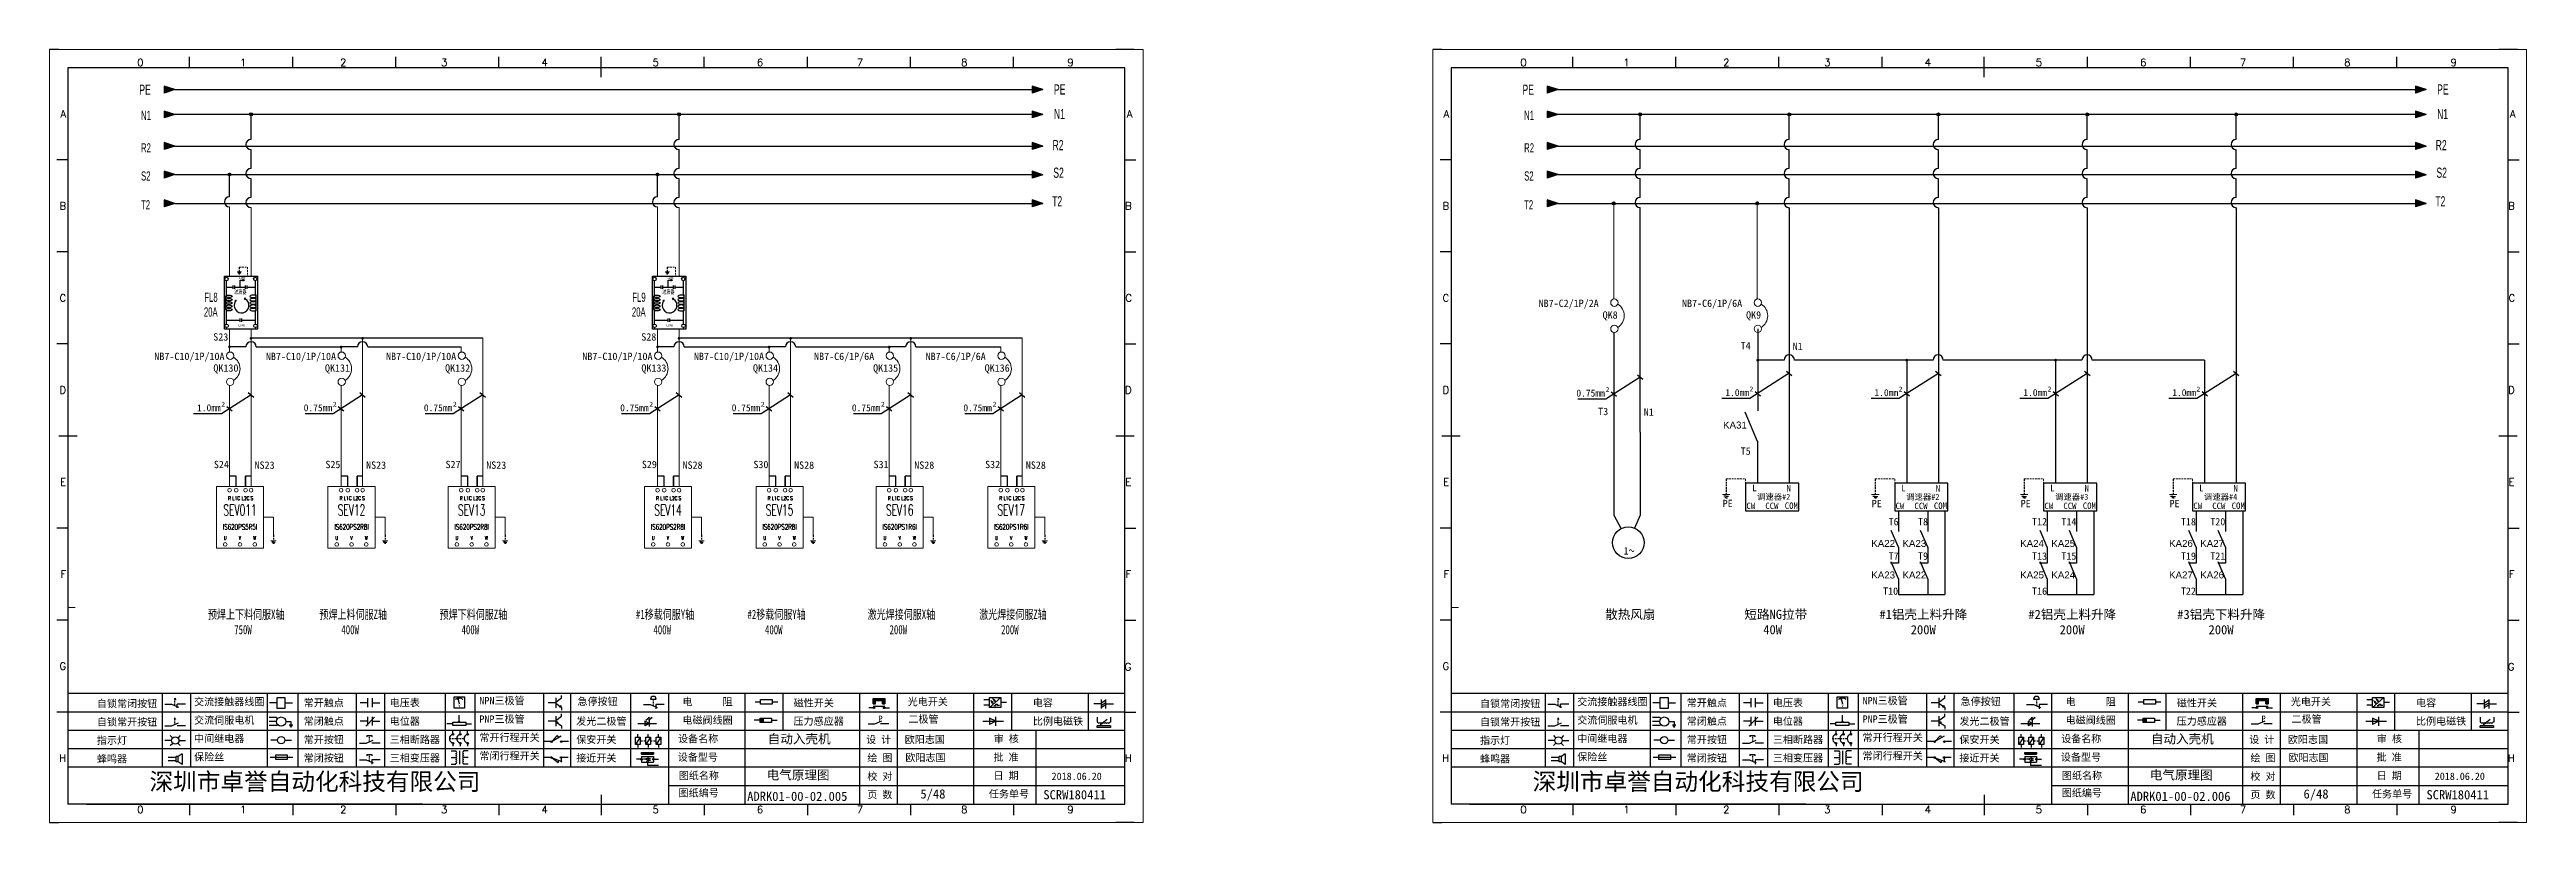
# Model space of a CAD drawing. Header units: millimetres. Extents: x 336 to 12810, y -1577 to 4105.
# Drawn here: x 7983 to 8655, y -58 to 152 of the extents above; entities that cross this region are included whole.
import ezdxf
from ezdxf.enums import TextEntityAlignment as Align

# ---------------------------------------------------------------- set-up
doc = ezdxf.new("R2010")
doc.units = ezdxf.units.MM
doc.linetypes.add('DASHED', pattern=[0.75, 0.5, -0.25])
for name, color, linetype in [('0015LEVEL_0', 7, 'Continuous'), ('AE_BOR', 1, 'Continuous'), ('MISC', 2, 'Continuous'), ('SYMS', 7, 'Continuous'), ('主图', 7, 'Continuous')]:
    doc.layers.add(name, color=color, linetype=linetype)
doc.layers.add('元件', color=4, linetype='Continuous', lineweight=25)
doc.styles.get("Standard").update_dxf_attribs({"font": ''})
doc.styles.add('STYLE1', font='italic.shx', dxfattribs={"width": 0.68, "height": 3, "bigfont": 'xc00.shx'})
doc.styles.add('WD', font='romans.shx', dxfattribs={"width": 0.8, "bigfont": 'gbcbig.shx'})
doc.styles.add('样式 0', font='')
doc.styles.add('样式 8', font='arial.ttf', dxfattribs={"width": 0.6, "height": 2.5})
doc.styles.add('汉字', font='')
doc.styles.get('Standard').set_extended_font_data('SimSun')
doc.styles.get('样式 0').set_extended_font_data('KaiTi_GB2312')
doc.styles.get('汉字').set_extended_font_data('新宋体')

msp = doc.modelspace()

# ---------------------------------------------------------------- texts
at = {"style": '汉字'}
for s, p in [('QK8', (8406.607, 79.521)), ('QK9', (8445.552, 79.521)), ('QK130', (8030.737, 65.109)), ('QK131', (8061.026, 65.109)), ('QK132', (8093.654, 65.109)), ('QK133', (8146.957, 65.109)), ('QK134', (8177.246, 65.109)), ('QK135', (8209.873, 65.109)), ('QK136', (8240.162, 65.109))]:
    msp.add_text(s, height=2, dxfattribs=at).set_placement(p, align=Align.MIDDLE_CENTER)
at = {"color": 0}
for s, p in [('1.0mm', (8022.905, 53.359)), ('0.75mm', (8051.856, 53.359)), ('0.75mm', (8084.484, 53.359)), ('0.75mm', (8137.787, 53.359)), ('0.75mm', (8168.075, 53.359)), ('0.75mm', (8200.703, 53.359)), ('0.75mm', (8230.992, 53.359)), ('0.75mm', (8397.437, 57.351)), ('1.0mm', (8437.883, 57.485)), ('1.0mm', (8478.373, 57.471)), ('1.0mm', (8518.804, 57.471)), ('1.0mm', (8559.235, 57.471))]:
    msp.add_text(s, height=1.89, dxfattribs=at).set_placement(p)
for s, p in [('5/48', (8219.31, -51.85)), ('6/48', (8594.882, -51.85))]:
    msp.add_text(s, height=2.5).set_placement(p)
at = {"color": 3, "attachment_point": 1, "style": '样式 8'}
for s, insert, char_height, width in [('N1', (8007.688, 134.998), 2.5, 4.96666), ('N1', (8255.589, 135.516), 2.772, 4.96666), ('N1', (8383.26, 134.998), 2.5, 4.96666), ('N1', (8631.161, 135.516), 2.772, 4.96666), ('R2', (8007.688, 126.169), 2.5, 4.96666), ('R2', (8255.214, 127.04), 2.772, 15.27425), ('R2', (8383.26, 126.169), 2.5, 4.96666), ('R2', (8630.786, 127.04), 2.772, 15.27425), ('S2', (8007.688, 118.535), 2.5, 4.96666), ('S2', (8255.405, 119.556), 2.772, 19.43687), ('S2', (8383.26, 118.535), 2.5, 4.96666), ('S2', (8630.977, 119.556), 2.772, 19.43687), ('T2', (8007.688, 110.691), 2.5, 4.96666), ('T2', (8255.1, 111.782), 2.772, 15.27425), ('T2', (8383.26, 110.691), 2.5, 4.96666), ('T2', (8630.672, 111.782), 2.772, 15.27425)]:
    msp.add_mtext(s, dxfattribs=dict(at, insert=insert, char_height=char_height, width=width))
at = {"color": 0, "char_height": 1.35, "width": 2.39904, "attachment_point": 1}
for insert in [(8029.465, 55.953), (8059.754, 55.953), (8092.382, 55.953), (8145.685, 55.953), (8175.974, 55.953), (8208.602, 55.953), (8238.89, 55.953), (8405.336, 59.945), (8444.444, 60.079), (8484.934, 60.065), (8525.365, 60.065), (8565.796, 60.065)]:
    msp.add_mtext('2', dxfattribs=dict(at, insert=insert))
at = {"char_height": 1.89, "width": 3.40278, "attachment_point": 1}
for s, insert in [('{\\fArial|b0|i0|c0|p32;K\\fArial|b0|i0|c238|p32;A\\fArial|b0|i0|c0|p32;31}', (8437.265, 50.558)), ('{\\fArial|b0|i0|c0|p32;K\\fArial|b0|i0|c238|p32;A\\fArial|b0|i0|c0|p32;22}', (8477.511, 18.401)), ('{\\fArial|b0|i0|c0|p32;K\\fArial|b0|i0|c238|p32;A\\fArial|b0|i0|c0|p32;23}', (8485.977, 18.401)), ('{\\fArial|b0|i0|c0|p32;K\\fArial|b0|i0|c238|p32;A\\fArial|b0|i0|c0|p32;24}', (8517.942, 18.401)), ('{\\fArial|b0|i0|c0|p32;K\\fArial|b0|i0|c238|p32;A\\fArial|b0|i0|c0|p32;25}', (8526.408, 18.401)), ('{\\fArial|b0|i0|c0|p32;K\\fArial|b0|i0|c238|p32;A\\fArial|b0|i0|c0|p32;26}', (8558.372, 18.401)), ('{\\fArial|b0|i0|c0|p32;K\\fArial|b0|i0|c238|p32;A\\fArial|b0|i0|c0|p32;27}', (8566.839, 18.401)), ('{\\fArial|b0|i0|c0|p32;K\\fArial|b0|i0|c238|p32;A\\fArial|b0|i0|c0|p32;23}', (8477.511, 9.834)), ('{\\fArial|b0|i0|c0|p32;K\\fArial|b0|i0|c238|p32;A\\fArial|b0|i0|c0|p32;22}', (8485.977, 9.834)), ('{\\fArial|b0|i0|c0|p32;K\\fArial|b0|i0|c238|p32;A\\fArial|b0|i0|c0|p32;25}', (8517.942, 9.834)), ('{\\fArial|b0|i0|c0|p32;K\\fArial|b0|i0|c238|p32;A\\fArial|b0|i0|c0|p32;24}', (8526.408, 9.834)), ('{\\fArial|b0|i0|c0|p32;K\\fArial|b0|i0|c238|p32;A\\fArial|b0|i0|c0|p32;27}', (8558.372, 9.834)), ('{\\fArial|b0|i0|c0|p32;K\\fArial|b0|i0|c238|p32;A\\fArial|b0|i0|c0|p32;26}', (8566.839, 9.834))]:
    msp.add_mtext(s, dxfattribs=dict(at, insert=insert))
at = {"color": 0, "lineweight": -2, "attachment_point": 1}
for s, insert, char_height, width in [('PE', (8437.146, 29.305), 2, 5.69717), ('调速器#2', (8446.514, 30.923), 1.62, 9.37048), ('PE', (8477.636, 29.292), 2, 5.69717), ('调速器#2', (8487.005, 30.909), 1.62, 9.37048), ('PE', (8518.067, 29.292), 2, 5.69717), ('调速器#3', (8527.436, 30.909), 1.62, 9.37048), ('PE', (8558.498, 29.292), 2, 5.69717), ('调速器#4', (8567.866, 30.909), 1.62, 9.37048), ('\\P1{\\W0.6;\\C256;～}', (8410.242, 19.775), 2, 4.96215), ('{\\W0.7;\\C256;预焊上下料伺服X轴\\P      750W}', (8025.845, -0.56), 2.5, 32.93073), ('{\\W0.7;\\C256;预焊上料伺服Z轴\\P     400W}', (8056.133, -0.56), 2.5, 32.93073), ('{\\fSimSun|b0|i0|c134|p2;\\W0.7;\\C256;预焊下料伺服Z轴\\P     400W}', (8088.761, -0.56), 2.5, 32.93073), ('{\\W0.7;\\C256;#1移载伺服Y轴\\P    400W}', (8142.064, -0.56), 2.5, 32.93073), ('{\\W0.7;\\C256;#2移载伺服Y轴\\P    400W}', (8172.353, -0.56), 2.5, 32.93073), ('{\\W0.7;\\C256;激光焊接伺服X轴\\P     200W}', (8204.981, -0.56), 2.5, 32.93073), ('{\\fSimSun|b0|i0|c134|p2;\\W0.7;\\C256;激光焊接伺服Z轴\\P     200W}', (8235.27, -0.56), 2.5, 32.93073), ('{\\fSimSun|b0|i0|c134|p2;散热风扇}', (8405.253, -0.56), 2.5, 32.93073), ('短路NG拉带\\P   40W', (8443.057, -0.56), 2.5, 32.93073), ('#1铝壳上料升降\\P     200W', (8479.717, -0.574), 2.5, 32.93073), ('#2铝壳上料升降\\P     200W', (8520.148, -0.574), 2.5, 32.93073), ('#3铝壳下料升降\\P     200W', (8560.579, -0.574), 2.5, 32.93073)]:
    msp.add_mtext(s, dxfattribs=dict(at, insert=insert, char_height=char_height, width=width))
at = {"attachment_point": 1}
for s, width, insert, char_height in [('自动入壳机', 22.80454, (8177.872, -34.389), 2.5), ('欧阳志国', 22.80454, (8215.054, -34.809), 2), ('欧阳志国', 22.80454, (8215.226, -39.725), 2), ('自动入壳机', 22.80454, (8553.443, -34.389), 2.5), ('欧阳志国', 22.80454, (8590.626, -34.809), 2), ('欧阳志国', 22.80454, (8590.797, -39.725), 2), ('电气原理图', 22.80454, (8177.587, -44.198), 2.5), ('电气原理图', 22.80454, (8553.158, -44.198), 2.5), ('ADRK01-00-02.005', 32.99572, (8172.276, -49.998), 2.5), ('SCRW180411', 32.99572, (8252.687, -49.568), 2.5), ('ADRK01-00-02.006', 32.99572, (8547.848, -49.998), 2.5), ('SCRW180411', 32.99572, (8628.259, -49.568), 2.5)]:
    msp.add_mtext_dynamic_manual_height_columns(s, width=width, gutter_width=12.5, heights=[0], dxfattribs=dict(at, insert=insert, char_height=char_height))
at = {"lineweight": 0, "style": '样式 8', "width": 0.6}
for tag, p in [('20A', (8028.486, 79.086)), ('FL8', (8028.486, 83.086)), ('20A', (8144.706, 79.086)), ('FL9', (8144.706, 83.086))]:
    msp.add_attdef(tag, text='', height=2.5, dxfattribs=at).set_placement(p, align=Align.RIGHT)
at = {"layer": '0015LEVEL_0', "char_height": 1.18956, "attachment_point": 1, "style": 'STYLE1'}
for insert in [(8032.971, 86.441), (8149.191, 86.441)]:
    msp.add_mtext('{\\fSimSun|b0|i0|c134|p32;滤波器}', dxfattribs=dict(at, insert=insert))
at = {"layer": 'MISC', "char_height": 2.772, "width": 4.96666, "attachment_point": 1, "style": '样式 8'}
for insert in [(8007.225, 142.099), (8255.589, 142.169), (8382.796, 142.099), (8631.161, 142.169)]:
    msp.add_mtext('PE', dxfattribs=dict(at, insert=insert))
at = {"layer": 'MISC', "color": 0, "attachment_point": 1, "style": '样式 0'}
for s, insert, char_height, width in [('{\\fSimSun|b0|i0|c134|p2;LINE}', (8034.24, 89.889), 0.59478, 1.49196), ('{\\fSimSun|b0|i0|c134|p2;LINE}', (8150.459, 89.889), 0.59478, 1.49196), ('{\\fSimSun|b0|i0|c134|p2;NB7-C2/1P/2A}', (8387.176, 83.688), 2, 9.98661), ('{\\fSimSun|b0|i0|c134|p2;NB7-C6/1P/6A}', (8426.12, 83.688), 2, 9.98661), ('{\\fSimSun|b0|i0|c134|p2;LOAD}', (8034.1, 77.011), 0.59478, 1.49196), ('{\\fSimSun|b0|i0|c134|p2;LOAD}', (8150.319, 77.011), 0.59478, 1.49196), ('{\\fSimSun|b0|i0|c134|p2;NB7-C10/1P/10A}', (8011.306, 69.277), 2, 9.98661), ('{\\fSimSun|b0|i0|c134|p2;NB7-C10/1P/10A}', (8041.594, 69.277), 2, 9.98661), ('{\\fSimSun|b0|i0|c134|p2;NB7-C10/1P/10A}', (8074.222, 69.277), 2, 9.98661), ('{\\fSimSun|b0|i0|c134|p2;NB7-C10/1P/10A}', (8127.525, 69.277), 2, 9.98661), ('{\\fSimSun|b0|i0|c134|p2;NB7-C10/1P/10A}', (8157.814, 69.277), 2, 9.98661), ('{\\fSimSun|b0|i0|c134|p2;NB7-C6/1P/6A}', (8190.442, 69.277), 2, 9.98661), ('{\\fSimSun|b0|i0|c134|p2;NB7-C6/1P/6A}', (8220.73, 69.277), 2, 9.98661)]:
    msp.add_mtext(s, dxfattribs=dict(at, insert=insert, char_height=char_height, width=width))
at = {"layer": 'MISC', "color": 3, "char_height": 2, "width": 5.01683, "attachment_point": 1, "style": '样式 0'}
for s, insert in [('S23', (8027.308, 74.557)), ('S28', (8143.528, 74.557)), ('T4', (8442.039, 72.171)), ('N1', (8456.156, 71.993)), ('T3', (8403.355, 54.314)), ('N1', (8415.734, 54.136)), ('T5', (8442.039, 43.53)), ('S24', (8027.458, 39.903)), ('NS23', (8038.513, 39.724)), ('S25', (8057.747, 39.903)), ('NS23', (8068.802, 39.724)), ('S27', (8090.375, 39.903)), ('NS23', (8101.43, 39.724)), ('S29', (8143.677, 39.903)), ('NS28', (8154.733, 39.724)), ('S30', (8173.966, 39.903)), ('NS28', (8185.022, 39.724)), ('S31', (8206.594, 39.903)), ('NS28', (8217.649, 39.724)), ('S32', (8236.883, 39.903)), ('NS28', (8247.938, 39.724)), ('T6', (8482.223, 24.364)), ('T8', (8490.201, 24.364)), ('T12', (8521.153, 24.364)), ('T14', (8529.131, 24.364)), ('T18', (8561.584, 24.364)), ('T20', (8569.562, 24.364)), ('T7', (8482.223, 15.026)), ('T9', (8490.201, 15.026)), ('T13', (8521.153, 15.026)), ('T15', (8529.131, 15.026)), ('T19', (8561.584, 15.026)), ('T21', (8569.562, 15.026)), ('T10', (8480.721, 5.507)), ('T16', (8521.151, 5.507)), ('T22', (8561.582, 5.507))]:
    msp.add_mtext(s, dxfattribs=dict(at, insert=insert))
at = {"layer": '元件', "color": 0}
for s, height, p in [('CW', 1.7464, (8443.617, 26.8)), ('L', 1.746, (8445.191, 31.651)), ('CCW', 1.7464, (8448.745, 26.8)), ('COM', 1.7464, (8454.019, 26.84)), ('N', 1.746, (8454.515, 31.551)), ('CW', 1.7464, (8484.107, 26.786)), ('L', 1.746, (8485.681, 31.638)), ('CCW', 1.7464, (8489.235, 26.786)), ('COM', 1.7464, (8494.51, 26.826)), ('N', 1.746, (8495.005, 31.538)), ('CW', 1.7464, (8524.538, 26.786)), ('L', 1.746, (8526.112, 31.638)), ('CCW', 1.7464, (8529.666, 26.786)), ('COM', 1.7464, (8534.941, 26.826)), ('N', 1.746, (8535.436, 31.538)), ('CW', 1.7464, (8564.969, 26.786)), ('L', 1.746, (8566.543, 31.638)), ('CCW', 1.7464, (8570.097, 26.786)), ('COM', 1.7464, (8575.371, 26.826)), ('N', 1.746, (8575.867, 31.538))]:
    msp.add_text(s, height=height, dxfattribs=at).set_placement(p)

# ---------------------------------------------------------------- blocks, each defined once
blk = doc.blocks.new('磁性开关')
at = {"linetype": 'ByBlock'}
h = blk.add_hatch(dxfattribs=at)
h.set_pattern_fill('ANSI31', color=256, scale=0.1, style=0)
h.paths.add_polyline_path([(-1910.88, -776.69), (-1910.88, -775.29), (-1907.69, -775.29), (-1907.69, -776.69), (-1908.31, -776.69), (-1908.31, -775.79), (-1910.25, -775.79), (-1910.25, -776.69)])
for p, q in [((-1910.91, -777.81), (-1912.09, -777.81)), ((-1910.88, -776.69), (-1910.88, -775.29)), ((-1910.88, -775.29), (-1907.69, -775.29)), ((-1910.88, -776.69), (-1910.25, -776.69)), ((-1910.88, -777.39), (-1907.69, -777.39)), ((-1910.25, -776.69), (-1910.25, -775.79)), ((-1910.25, -775.79), (-1908.31, -775.79)), ((-1908.31, -776.69), (-1908.31, -775.79)), ((-1908.31, -776.69), (-1907.69, -776.69)), ((-1907.69, -775.29), (-1907.69, -776.69)), ((-1907.66, -777.81), (-1906.48, -777.81))]:
    blk.add_line(p, q, dxfattribs=at)
for centre in [(-1910.68, -777.81), (-1907.88, -777.81)]:
    blk.add_circle(centre, 0.225, dxfattribs=at)
blk = doc.blocks.new('*U6')
at = {"linetype": 'ByBlock'}
for p, q in [((-1911.92, -782.07), (-1910.06, -782.07)), ((-1910.06, -782.07), (-1908.18, -782.88)), ((-1909.23, -780.45), (-1909.23, -780.67)), ((-1909.23, -780.45), (-1908.92, -780.84)), ((-1909.23, -780.84), (-1909.23, -781.05)), ((-1909.23, -781.23), (-1909.23, -781.44)), ((-1909.23, -781.61), (-1909.23, -781.83)), ((-1909.23, -782), (-1909.23, -782.21)), ((-1909.23, -782.38), (-1909.23, -782.43)), ((-1908.52, -783.07), (-1908.52, -782.07)), ((-1906.25, -782.07), (-1908.52, -782.07))]:
    blk.add_line(p, q, dxfattribs=at)
blk = doc.blocks.new('*U8')
at = {"linetype": 'ByBlock'}
for p, q in [((-1911.92, -792.89), (-1910.06, -792.89)), ((-1910.06, -792.89), (-1908.18, -792.08)), ((-1908.88, -791.17), (-1909.23, -790.71)), ((-1909.23, -790.71), (-1909.23, -790.92)), ((-1909.23, -791.09), (-1909.23, -791.31)), ((-1909.23, -791.48), (-1909.23, -791.69)), ((-1909.23, -791.86), (-1909.23, -792.08)), ((-1909.23, -792.25), (-1909.23, -792.47)), ((-1906.25, -792.89), (-1908.52, -792.89))]:
    blk.add_line(p, q, dxfattribs=at)
blk = doc.blocks.new('蜂鸣器')
at = {"linetype": 'ByBlock'}
for p, q in [((-1908.8, -796.48), (-1911.01, -796.48)), ((-1908.8, -797.46), (-1911.01, -797.46)), ((-1908.25, -796.26), (-1908.8, -796.26)), ((-1908.8, -797.68), (-1908.8, -796.26)), ((-1908.25, -797.68), (-1908.8, -797.68)), ((-1907.17, -795.53), (-1908.25, -796.26)), ((-1908.25, -797.68), (-1908.25, -796.26)), ((-1907.17, -798.41), (-1908.25, -797.68)), ((-1907.17, -795.53), (-1907.17, -798.41))]:
    blk.add_line(p, q, dxfattribs=at)
blk = doc.blocks.new('指示灯')
at = {"linetype": 'ByBlock'}
for p, q in [((-1854.25, -776.92), (-1856.06, -776.92)), ((-1854.62, -775.59), (-1853.97, -776.23)), ((-1854.62, -778.25), (-1853.97, -777.61)), ((-1851.9, -775.59), (-1852.54, -776.23)), ((-1851.9, -778.25), (-1852.54, -777.61)), ((-1852.26, -776.92), (-1850.45, -776.92))]:
    blk.add_line(p, q, dxfattribs=at)
blk.add_circle((-1853.26, -776.92), 0.992, dxfattribs=at)
blk = doc.blocks.new('光电开关')
at = {"linetype": 'ByBlock'}
h = blk.add_hatch(dxfattribs=at)
h.set_pattern_fill('ANSI31', color=256, scale=0.01, style=0)
h.set_pattern_definition([(45, (0.172267, 0), (-0.0224506403, 0.0224506403), [])])
h.paths.add_polyline_path([(-1882.44, -776.34), (-1882.5, -775.91), (-1882.68, -776.07)])
h.paths.add_polyline_path([(-1882.86, -776.23), (-1882.44, -776.34), (-1882.68, -776.07)])
h.paths.add_polyline_path([(-1883.05, -776.88), (-1883.11, -776.45), (-1883.29, -776.61)])
h.paths.add_polyline_path([(-1883.47, -776.77), (-1883.05, -776.88), (-1883.29, -776.61)])
for p, q in [((-1884.01, -775.96), (-1885.56, -775.96)), ((-1884.01, -777.39), (-1885.56, -777.39)), ((-1880.91, -775.3), (-1884.01, -778.05)), ((-1883.75, -776.09), (-1883.05, -776.88)), ((-1883.11, -776.45), (-1883.47, -776.77)), ((-1883.05, -776.88), (-1883.47, -776.77)), ((-1883.14, -775.55), (-1882.44, -776.34)), ((-1883.05, -776.88), (-1883.11, -776.45)), ((-1882.5, -775.91), (-1882.86, -776.23)), ((-1882.44, -776.34), (-1882.86, -776.23)), ((-1882.78, -777.47), (-1882.23, -777.47)), ((-1882.44, -776.34), (-1882.5, -775.91)), ((-1882.23, -777.47), (-1882.23, -777.14)), ((-1882.23, -777.14), (-1881.78, -777.14)), ((-1881.78, -777.47), (-1881.78, -777.14)), ((-1881.23, -777.47), (-1881.78, -777.47)), ((-1879.37, -776.67), (-1880.91, -776.67))]:
    blk.add_line(p, q, dxfattribs=at)
blk.add_lwpolyline([(-1884.01, -775.3), (-1880.91, -775.3), (-1880.91, -778.05), (-1884.01, -778.05)], close=True, dxfattribs=at)
blk = doc.blocks.new('交流接触器线圈')
at = {"linetype": 'ByBlock'}
for p, q in [((-1880.82, -781.77), (-1882.87, -781.77)), ((-1878.72, -781.77), (-1876.67, -781.77))]:
    blk.add_line(p, q, dxfattribs=at)
blk.add_lwpolyline([(-1880.82, -780.28), (-1878.72, -780.28), (-1878.72, -783.26), (-1880.82, -783.26)], close=True, dxfattribs=at)
blk = doc.blocks.new('交流伺服电机')
at = {"linetype": 'ByBlock'}
for p, q in [((-1880.97, -785.75), (-1882.94, -785.75)), ((-1880.97, -786.85), (-1882.94, -786.85)), ((-1880.97, -785.75), (-1880.65, -786.03)), ((-1878.49, -786.85), (-1877.07, -786.85)), ((-1877.07, -786.85), (-1877.07, -787.72)), ((-1880.97, -787.94), (-1882.94, -787.94)), ((-1880.97, -787.94), (-1880.65, -787.67)), ((-1877.54, -787.72), (-1876.59, -787.72)), ((-1877.38, -788.01), (-1876.75, -788.01)), ((-1877.23, -788.29), (-1876.9, -788.29))]:
    blk.add_line(p, q, dxfattribs=at)
blk.add_circle((-1879.73, -786.85), 1.24, dxfattribs=at)
blk = doc.blocks.new('中间继电器')
at = {"linetype": 'ByBlock'}
for p, q in [((-1880.72, -791.92), (-1882.54, -791.92)), ((-1878.74, -791.92), (-1876.92, -791.92))]:
    blk.add_line(p, q, dxfattribs=at)
blk.add_circle((-1879.73, -791.92), 0.992, dxfattribs=at)
blk = doc.blocks.new('保险丝')
at = {"linetype": 'ByBlock'}
blk.add_line((-1882.72, -796.49), (-1876.55, -796.49), dxfattribs=at)
blk.add_lwpolyline([(-1881.2, -795.86), (-1878.06, -795.86), (-1878.06, -797.12), (-1881.2, -797.12)], close=True, dxfattribs=at)
blk = doc.blocks.new('常开按钮')
at = {"linetype": 'ByBlock'}
for p, q in [((-1909.9, -785.68), (-1908.56, -785.68)), ((-1909.9, -785.68), (-1909.9, -786.07)), ((-1909.23, -785.68), (-1909.23, -785.89)), ((-1909.23, -786.06), (-1909.23, -786.28)), ((-1909.23, -786.45), (-1909.23, -786.67)), ((-1909.23, -786.84), (-1909.23, -787.05)), ((-1908.56, -785.68), (-1908.56, -786.07)), ((-1911.92, -787.73), (-1910.06, -787.73)), ((-1910.06, -787.73), (-1908.18, -786.93)), ((-1909.23, -787.22), (-1909.23, -787.38)), ((-1906.25, -787.73), (-1908.52, -787.73))]:
    blk.add_line(p, q, dxfattribs=at)
blk = doc.blocks.new('常开触点')
at = {"linetype": 'ByBlock'}
for p, q in [((-1853.82, -781.77), (-1855.88, -781.77)), ((-1853.82, -782.99), (-1853.82, -780.56)), ((-1852.6, -782.99), (-1852.6, -780.56)), ((-1852.6, -781.77), (-1850.55, -781.77))]:
    blk.add_line(p, q, dxfattribs=at)
blk = doc.blocks.new('常闭触点')
at = {"linetype": 'ByBlock'}
for p, q in [((-1853.82, -786.77), (-1855.88, -786.77)), ((-1852.01, -785.66), (-1854.43, -788.1)), ((-1853.82, -787.99), (-1853.82, -785.56)), ((-1852.6, -787.99), (-1852.6, -785.56)), ((-1852.6, -786.77), (-1850.55, -786.77))]:
    blk.add_line(p, q, dxfattribs=at)
blk = doc.blocks.new('常闭按钮')
at = {"linetype": 'ByBlock'}
for p, q in [((-1856.13, -792.28), (-1854.28, -792.28)), ((-1854.28, -792.28), (-1852.4, -793.09)), ((-1854.11, -790.83), (-1852.77, -790.83)), ((-1854.11, -790.83), (-1854.11, -791.22)), ((-1853.44, -790.83), (-1853.44, -791.04)), ((-1853.44, -791.21), (-1853.44, -791.43)), ((-1853.44, -791.6), (-1853.44, -791.82)), ((-1853.44, -791.99), (-1853.44, -792.2)), ((-1853.44, -792.37), (-1853.44, -792.53)), ((-1852.77, -790.83), (-1852.77, -791.22)), ((-1850.47, -792.28), (-1852.73, -792.28)), ((-1852.73, -792.28), (-1852.73, -793.43))]:
    blk.add_line(p, q, dxfattribs=at)
blk = doc.blocks.new('电磁阀线圈')
at = {"linetype": 'ByBlock'}
for p, q in [((-1854.61, -796.54), (-1856.17, -796.54)), ((-1854.61, -795.92), (-1853.75, -797.16)), ((-1853.75, -795.92), (-1854.61, -797.16)), ((-1853.75, -795.92), (-1853.75, -797.16)), ((-1851.53, -796.54), (-1849.97, -796.54))]:
    blk.add_line(p, q, dxfattribs=at)
blk.add_lwpolyline([(-1854.61, -795.92), (-1851.53, -795.92), (-1851.53, -797.16), (-1854.61, -797.16)], close=True, dxfattribs=at)
blk = doc.blocks.new('电压表')
at = {"linetype": 'ByBlock'}
for p, q in [((-1814.84, -780.75), (-1814.91, -781.13)), ((-1814.6, -781.05), (-1814.91, -781.13)), ((-1814.84, -780.75), (-1814.46, -782.26)), ((-1814.84, -780.75), (-1814.6, -781.05))]:
    blk.add_line(p, q, dxfattribs=at)
blk.add_lwpolyline([(-1815.84, -780.34), (-1813.07, -780.34), (-1813.07, -783.49), (-1815.84, -783.49)], close=True, dxfattribs=at)
blk.add_arc((-1814.46, -782.26), 1.56, 46.83135, 133.16865, dxfattribs=at)
at = {"linetype": 'ByBlock', "insert": (-1814.7, -782.39), "char_height": 0.75, "width": 0.6768, "attachment_point": 1}
blk.add_mtext('V', dxfattribs=at)
blk = doc.blocks.new('电位器')
at = {"linetype": 'ByBlock'}
for p, q in [((-1814.45, -787.3), (-1814.45, -785.39)), ((-1816.21, -787.75), (-1817.79, -787.75)), ((-1814.45, -787.3), (-1814.62, -786.96)), ((-1814.62, -786.96), (-1814.27, -786.96)), ((-1814.45, -787.3), (-1814.27, -786.96)), ((-1812.68, -787.75), (-1811.1, -787.75))]:
    blk.add_line(p, q, dxfattribs=at)
blk.add_lwpolyline([(-1816.21, -787.3), (-1812.68, -787.3), (-1812.68, -788.2), (-1816.21, -788.2)], close=True, dxfattribs=at)
blk = doc.blocks.new('三相断路器')
at = {"linetype": 'ByBlock'}
for p, q in [((-1817.14, -791.74), (-1816.72, -791.74)), ((-1816.45, -791.74), (-1816.03, -791.74)), ((-1816.17, -790.33), (-1816.17, -789.7)), ((-1816.17, -793.19), (-1816.17, -793.83)), ((-1815.76, -791.74), (-1815.34, -791.74)), ((-1815.07, -791.74), (-1814.65, -791.74)), ((-1814.38, -791.74), (-1813.96, -791.74)), ((-1814.17, -790.33), (-1814.17, -789.7)), ((-1814.17, -793.19), (-1814.17, -793.83)), ((-1813.69, -791.74), (-1813.27, -791.74)), ((-1812.18, -790.33), (-1812.18, -789.7)), ((-1812.18, -793.19), (-1812.18, -793.83))]:
    blk.add_line(p, q, dxfattribs=at)
for centre in [(-1816.17, -790.55), (-1816.17, -792.98), (-1814.17, -790.55), (-1814.17, -792.98), (-1812.18, -790.55), (-1812.18, -792.98)]:
    blk.add_circle(centre, 0.219, dxfattribs=at)
for centre in [(-1815.81, -791.74), (-1813.82, -791.74), (-1811.83, -791.74)]:
    blk.add_arc(centre, 1.32, 115.57905, 244.42095, dxfattribs=at)
blk = doc.blocks.new('三相变压器')
at = {"linetype": 'ByBlock'}
for p, q in [((-1816.69, -795.03), (-1815.37, -795.03)), ((-1816.69, -796.87), (-1815.37, -796.87)), ((-1816.69, -798.71), (-1815.37, -798.71)), ((-1815.37, -795.03), (-1815.37, -795.24)), ((-1815.37, -798.71), (-1815.37, -798.5)), ((-1814.34, -798.7), (-1814.34, -795.04)), ((-1812, -795.03), (-1813.32, -795.03)), ((-1813.32, -795.03), (-1813.32, -795.24)), ((-1812, -796.87), (-1813.32, -796.87)), ((-1813.32, -798.71), (-1813.32, -798.5)), ((-1812, -798.71), (-1813.32, -798.71))]:
    blk.add_line(p, q, dxfattribs=at)
for centre, start, end in [((-1815.37, -795.51), 270, 90), ((-1815.37, -796.06), 270, 90), ((-1815.37, -796.6), 270, 90), ((-1815.37, -797.14), 270, 90), ((-1815.37, -797.68), 270, 90), ((-1815.37, -798.23), 270, 90), ((-1813.32, -795.51), 90, 270), ((-1813.32, -796.06), 90, 270), ((-1813.32, -796.6), 90, 270), ((-1813.32, -797.14), 90, 270), ((-1813.32, -797.68), 90, 270), ((-1813.32, -798.23), 90, 270)]:
    blk.add_arc(centre, 0.271, start, end, dxfattribs=at)
blk = doc.blocks.new('压力感应器')
at = {"linetype": 'ByBlock'}
for p, q in [((-1817.44, -777.73), (-1815.59, -777.73)), ((-1815.59, -777.73), (-1813.71, -776.93)), ((-1811.78, -777.73), (-1814.05, -777.73))]:
    blk.add_line(p, q, dxfattribs=at)
at = {"linetype": 'ByBlock', "insert": (-1814.65, -775.48), "char_height": 1.68, "width": 1.2242, "attachment_point": 1}
blk.add_mtext('{\\fNSimSun|b0|i0|c134|p49;P}', dxfattribs=at)
blk = doc.blocks.new('二极管')
at = {"linetype": 'ByBlock'}
for p, q in [((-1787.52, -776.77), (-1781.92, -776.77)), ((-1783.97, -776.77), (-1785.69, -775.9)), ((-1785.69, -775.9), (-1785.69, -777.65)), ((-1783.97, -776.77), (-1785.69, -777.65)), ((-1783.97, -777.99), (-1783.97, -775.56))]:
    blk.add_line(p, q, dxfattribs=at)
blk = doc.blocks.new('NPN三极管')
at = {"linetype": 'ByBlock'}
for p, q in [((-1784.15, -780.66), (-1784.15, -779.98)), ((-1785.73, -781.97), (-1787.81, -781.97)), ((-1785.73, -780.61), (-1785.73, -783.32)), ((-1785.73, -781.82), (-1784.15, -780.66)), ((-1785.73, -782.11), (-1784.15, -783.27)), ((-1784.41, -782.73), (-1784.74, -783.18)), ((-1784.15, -783.27), (-1784.74, -783.18)), ((-1784.15, -783.27), (-1784.41, -782.73)), ((-1784.15, -783.27), (-1784.15, -783.96))]:
    blk.add_line(p, q, dxfattribs=at)
blk = doc.blocks.new('PNP三极管')
at = {"linetype": 'ByBlock'}
for p, q in [((-1784.9, -786.74), (-1786.98, -786.74)), ((-1784.9, -785.38), (-1784.9, -788.09)), ((-1784.9, -786.59), (-1783.32, -785.43)), ((-1784.9, -786.88), (-1783.32, -788.04)), ((-1784.9, -786.88), (-1784.31, -786.97)), ((-1784.9, -786.88), (-1784.64, -787.42)), ((-1783.32, -785.43), (-1783.32, -784.75)), ((-1784.31, -786.97), (-1784.64, -787.42)), ((-1783.32, -788.04), (-1783.32, -788.73))]:
    blk.add_line(p, q, dxfattribs=at)
blk = doc.blocks.new('常开行程开关')
at = {"linetype": 'ByBlock'}
for p, q in [((-1786.29, -792.3), (-1788.01, -792.3)), ((-1785.89, -792.17), (-1784.52, -790.62)), ((-1785.89, -792.17), (-1783.43, -790.72)), ((-1784.52, -790.62), (-1784.19, -791.17)), ((-1781.48, -792.3), (-1783.21, -792.3))]:
    blk.add_line(p, q, dxfattribs=at)
for centre in [(-1786.07, -792.3), (-1783.42, -792.3)]:
    blk.add_circle(centre, 0.219, dxfattribs=at)
blk = doc.blocks.new('常闭行程开关')
at = {"linetype": 'ByBlock'}
for p, q in [((-1786.34, -796.62), (-1788.07, -796.62)), ((-1785.93, -796.72), (-1783.25, -797.7)), ((-1785.93, -796.72), (-1784.3, -798)), ((-1784.3, -798), (-1784.08, -797.4)), ((-1783.48, -796.84), (-1783.48, -797.85)), ((-1781.54, -796.62), (-1783.26, -796.62))]:
    blk.add_line(p, q, dxfattribs=at)
for centre in [(-1786.12, -796.62), (-1783.48, -796.62)]:
    blk.add_circle(centre, 0.219, dxfattribs=at)
blk = doc.blocks.new('电容')
at = {"linetype": 'ByBlock'}
for p, q in [((-1756.08, -781.77), (-1758.13, -781.77)), ((-1756.08, -782.99), (-1756.08, -780.56)), ((-1754.86, -780.79), (-1756.08, -781.55)), ((-1754.86, -781.44), (-1756.08, -782.2)), ((-1754.86, -781.99), (-1756.08, -782.75)), ((-1754.86, -782.99), (-1754.86, -780.56)), ((-1754.86, -781.77), (-1752.81, -781.77))]:
    blk.add_line(p, q, dxfattribs=at)
blk = doc.blocks.new('发光二极管')
at = {"linetype": 'ByBlock'}
for p, q in [((-1758.01, -786.77), (-1752.89, -786.77)), ((-1754.84, -786.77), (-1756.04, -786.16)), ((-1756.04, -786.16), (-1756.04, -787.39)), ((-1754.84, -786.77), (-1756.04, -787.39)), ((-1755.78, -785.92), (-1754.89, -785.14)), ((-1754.89, -785.14), (-1755.2, -785.22)), ((-1755.2, -785.22), (-1755.01, -785.43)), ((-1755.08, -785.92), (-1754.18, -785.14)), ((-1754.89, -785.14), (-1755.01, -785.43)), ((-1754.84, -787.63), (-1754.84, -785.92)), ((-1754.18, -785.14), (-1754.49, -785.22)), ((-1754.49, -785.22), (-1754.31, -785.43)), ((-1754.18, -785.14), (-1754.31, -785.43))]:
    blk.add_line(p, q, dxfattribs=at)
blk = doc.blocks.new('比例电磁阀')
at = {"linetype": 'ByBlock'}
for p, q in [((-1757.26, -775.38), (-1757.26, -776.71)), ((-1757.26, -776.71), (-1757.05, -776.71)), ((-1753.6, -777.73), (-1757.25, -777.73)), ((-1757.25, -778.13), (-1757.25, -777.73)), ((-1753.6, -778.13), (-1757.25, -778.13)), ((-1754.5, -775.98), (-1756.35, -777.44)), ((-1756.35, -777.44), (-1756.25, -777.25)), ((-1756.35, -777.44), (-1756.15, -777.38)), ((-1756.15, -777.38), (-1756.25, -777.25)), ((-1753.58, -776.71), (-1753.8, -776.71)), ((-1753.6, -777.73), (-1753.6, -778.13)), ((-1753.58, -775.38), (-1753.58, -776.71))]:
    blk.add_line(p, q, dxfattribs=at)
for centre in [(-1756.78, -776.71), (-1756.24, -776.71), (-1755.7, -776.71), (-1755.15, -776.71), (-1754.61, -776.71), (-1754.07, -776.71)]:
    blk.add_arc(centre, 0.271, 180, 0, dxfattribs=at)
blk = doc.blocks.new('保安开关')
at = {"linetype": 'ByBlock'}
for p, q in [((-1757.33, -790.79), (-1758.6, -792.81)), ((-1757.96, -790.79), (-1757.96, -789.97)), ((-1757.96, -792.81), (-1757.96, -793.62)), ((-1757.33, -791.8), (-1756.72, -791.8)), ((-1756.35, -791.8), (-1755.89, -791.8)), ((-1754.54, -790.79), (-1755.81, -792.81)), ((-1755.17, -790.79), (-1755.17, -789.97)), ((-1755.17, -792.81), (-1755.17, -793.62)), ((-1754.52, -791.8), (-1754.06, -791.8)), ((-1753.69, -791.8), (-1753.08, -791.8)), ((-1751.75, -790.79), (-1753.02, -792.81)), ((-1752.39, -790.79), (-1752.39, -789.97)), ((-1752.39, -792.81), (-1752.39, -793.62))]:
    blk.add_line(p, q, dxfattribs=at)
for points in [[(-1758.6, -790.79), (-1757.33, -790.79), (-1757.33, -792.81), (-1758.6, -792.81)], [(-1755.81, -790.79), (-1754.54, -790.79), (-1754.54, -792.81), (-1755.81, -792.81)], [(-1753.02, -790.79), (-1751.75, -790.79), (-1751.75, -792.81), (-1753.02, -792.81)]]:
    blk.add_lwpolyline(points, close=True, dxfattribs=at)
blk = doc.blocks.new('接近开关')
at = {"linetype": 'ByBlock'}
h = blk.add_hatch(dxfattribs=at)
h.set_pattern_fill('ANSI31', color=256, scale=0.01, style=0)
h.set_pattern_definition([(45, (-89.131516, -30.795668), (-0.0224506403, 0.0224506403), [])])
h.paths.add_polyline_path([(-1516.96, -1123.35), (-1516.96, -1122.85), (-1513.76, -1122.85), (-1513.76, -1123.35)])
for p, q in [((-1516.96, -1123.35), (-1516.96, -1122.85)), ((-1516.96, -1122.85), (-1513.76, -1122.85)), ((-1513.76, -1122.85), (-1513.76, -1123.35)), ((-1517.18, -1124.71), (-1518.36, -1124.71)), ((-1516.96, -1123.35), (-1513.76, -1123.35)), ((-1516.96, -1123.95), (-1513.76, -1123.95)), ((-1516.96, -1123.95), (-1516.96, -1125.47)), ((-1516.96, -1125.47), (-1513.76, -1125.47)), ((-1515.91, -1124.71), (-1516.45, -1124.71)), ((-1515.11, -1124.31), (-1515.91, -1124.71)), ((-1515.11, -1125.11), (-1515.91, -1124.71)), ((-1515.36, -1125.69), (-1515.36, -1126.36)), ((-1515.36, -1126.36), (-1512.36, -1126.36)), ((-1515.33, -1124.53), (-1515.17, -1124.53)), ((-1515.33, -1124.88), (-1515.17, -1124.88)), ((-1515.25, -1124.45), (-1515.25, -1124.61)), ((-1515.11, -1124.31), (-1515.11, -1125.11)), ((-1515.11, -1124.48), (-1514.58, -1124.48)), ((-1515.11, -1124.94), (-1514.58, -1124.94)), ((-1513.76, -1123.95), (-1513.76, -1125.47)), ((-1513.54, -1124.71), (-1512.36, -1124.71))]:
    blk.add_line(p, q, dxfattribs=at)
for centre in [(-1516.96, -1124.71), (-1515.36, -1125.47), (-1513.76, -1124.71)]:
    blk.add_circle(centre, 0.225, dxfattribs=at)
blk = doc.blocks.new('电阻')
at = {"linetype": 'ByBlock'}
for p, q in [((-3.09, 0), (-1.57, 0)), ((1.57, 0), (3.09, 0))]:
    blk.add_line(p, q, dxfattribs=at)
blk.add_lwpolyline([(-1.57, 0.63), (1.57, 0.63), (1.57, -0.63), (-1.57, -0.63)], close=True, dxfattribs=at)
blk = doc.blocks.new('急停按钮')
at = {"linetype": 'ByBlock'}
for p, q in [((-1.86, 0), (0, 0)), ((0, 0), (1.88, -0.81)), ((0.06, 1.45), (1.61, 1.45)), ((0.83, 1.45), (0.83, 1.24)), ((0.83, 1.07), (0.83, 0.85)), ((0.83, 0.68), (0.83, 0.47)), ((0.83, 0.29), (0.83, 0.08)), ((3.81, 0), (1.54, 0)), ((1.54, 0), (1.54, -1.15)), ((0.83, -0.09), (0.83, -0.24))]:
    blk.add_line(p, q, dxfattribs=at)
blk.add_arc((0.83, 1.45), 0.774, 0, 180)
blk = doc.blocks.new('电控横A4')
for p, q in [((292, -5), (5, -5)), ((5, -5), (5, -205)), ((292, -205), (292, -5)), ((10.03, -205), (289.53, -205)), ((130.8, -205), (190.75, -205)), ((190.75, -205), (259.54, -205))]:
    blk.add_line(p, q)
at = {"lineweight": 9, "ltscale": 0.1}
for p, q in [((5, -151.57), (7, -151.57)), ((101.34, -205), (130.8, -205)), ((129.44, -205), (129.44, -205)), ((129.44, -205), (129.44, -205)), ((129.44, -205), (129.44, -205)), ((129.44, -205), (129.44, -205))]:
    blk.add_line(p, q, dxfattribs=at)
at = {"linetype": 'ByBlock'}
for p, q in [((292, -175), (5, -175)), ((292, -180), (5, -180)), ((292, -185), (5, -185)), ((292, -190), (5, -190)), ((292, -195), (5, -195)), ((292, -200), (168.03, -200))]:
    blk.add_line(p, q, dxfattribs=at)
at = {"color": 0, "lineweight": -2}
for p, q in [((30.58, -175), (30.58, -195)), ((38.26, -175), (38.26, -195)), ((59.05, -175), (59.05, -195)), ((67.4, -175), (67.4, -195)), ((83.26, -175), (83.26, -195)), ((90.91, -175), (90.91, -195)), ((107.4, -175), (107.4, -195)), ((115.5, -175), (115.5, -195)), ((134.12, -175), (134.12, -195)), ((141.48, -175), (141.48, -195)), ((157.79, -175), (157.79, -195)), ((168.03, -175), (168.03, -204.92)), ((188.84, -175), (188.84, -185)), ((199.08, -175), (199.08, -185)), ((219.89, -175), (219.89, -185)), ((230.12, -175), (230.12, -185)), ((250.93, -175), (250.93, -185)), ((261.17, -175), (261.17, -185)), ((281.98, -175), (281.98, -185)), ((188.84, -185), (188.84, -204.92)), ((219.89, -185), (219.89, -205)), ((230.12, -185), (230.12, -205)), ((250.93, -185), (250.93, -205)), ((267.79, -185), (267.79, -205))]:
    blk.add_line(p, q, dxfattribs=at)
at = {"color": 0, "ltscale": 2}
for p, q in [((292, -205), (292, -183.55)), ((101.34, -205), (5, -205)), ((259.54, -205), (289.53, -205)), ((259.54, -205), (292, -205))]:
    blk.add_line(p, q, dxfattribs=at)
at = {"layer": 'AE_BOR', "lineweight": 30}
for p, q in [((2.53, 0), (0, 0)), ((294.53, 0), (289.53, 0)), ((0, -210), (2.53, -210)), ((294.53, -210), (289.53, -210))]:
    blk.add_line(p, q, dxfattribs=at)
at = {"layer": 'AE_BOR', "color": 1, "lineweight": 15}
for p, q in [((0, 0), (297, 0)), ((0, -210), (0, 0)), ((297, 0), (297, -210)), ((297, -210), (0, -210))]:
    blk.add_line(p, q, dxfattribs=at)
at = {"layer": 'AE_BOR'}
for p, q in [((38.03, -5), (38.03, -2)), ((66.03, -5), (66.03, -2)), ((94.03, -5), (94.03, -2)), ((122.03, -5), (122.03, -2)), ((149.78, -5), (149.78, -2)), ((177.78, -5), (177.78, -2)), ((205.78, -5), (205.78, -2)), ((233.78, -5), (233.78, -2)), ((261.78, -5), (261.78, -2)), ((5, -30), (2, -30)), ((292, -30), (295, -30)), ((5, -55), (2, -55)), ((292, -55), (295, -55)), ((5, -80), (2, -80)), ((292, -80), (295, -80)), ((5, -130), (2, -130)), ((292, -130), (295, -130)), ((5, -155), (2, -155)), ((292, -155), (295, -155)), ((5, -180), (2, -180)), ((292, -180), (295, -180)), ((38.03, -205), (38.03, -208)), ((66.03, -205), (66.03, -208)), ((94.03, -205), (94.03, -208)), ((122.03, -205), (122.03, -208)), ((149.78, -205), (149.78, -208)), ((177.78, -205), (177.78, -208)), ((205.78, -205), (205.78, -208)), ((233.78, -205), (233.78, -208)), ((261.78, -205), (261.78, -208))]:
    blk.add_line(p, q, dxfattribs=at)
at = {"layer": 'AE_BOR', "color": 2, "lineweight": 30}
for p, q in [((149.78, -7.5), (149.78, -2.5)), ((2.5, -105), (7.5, -105)), ((289.5, -105), (294.5, -105)), ((149.78, -202.5), (149.78, -207.5)), ((149.78, -205), (149.78, -207.5))]:
    blk.add_line(p, q, dxfattribs=at)
at = {"linetype": 'ByBlock'}
for name, p in [('*U6', (1943.19, 604.18)), ('*U8', (1943.19, 609.18)), ('交流伺服电机', (1942.62, 604.27)), ('交流接触器线圈', (1942.62, 604.27)), ('常开触点', (1940.27, 604.3)), ('常闭触点', (1940.27, 604.3)), ('电位器', (1925.71, 604.52)), ('电压表', (1925.71, 604.52)), ('NPN三极管', (1923.2, 604.5)), ('PNP三极管', (1922.37, 604.27)), ('发光二极管', (1917.72, 603.69)), ('压力感应器', (2039.72, 594.52)), ('磁性开关', (2134.53, 598.96)), ('二极管', (2040.91, 594.27)), ('光电开关', (2139.22, 599.27)), ('电容', (2041.69, 603.98)), ('比例电磁阀', (2041.69, 593.98)), ('指示灯', (1887.41, 589.18)), ('中间继电器', (1942.62, 604.27)), ('常开按钮', (1996.06, 599.3)), ('三相断路器', (1925.71, 604.52)), ('常开行程开关', (1922.37, 604.27)), ('保安开关', (1917.72, 603.98)), ('电磁阀线圈', (2047.53, 614.3)), ('蜂鸣器', (1943.19, 604.18)), ('保险丝', (1942.62, 604.27)), ('常闭按钮', (1940.27, 599.3)), ('三相变压器', (1925.71, 604.52)), ('常闭行程开关', (1922.37, 604.27)), ('接近开关', (1677.72, 931.9))]:
    blk.add_blockref(name, p, dxfattribs=at)
for name, p in [('急停按钮', (163.12, -177.98)), ('电阻', (194.66, -177.22))]:
    blk.add_blockref(name, p)
at = {"char_height": 2, "attachment_point": 1, "style": '汉字'}
for s, insert in [('{\\fKaiTi_GB2312|b0|i0|c134|p49;自锁常闭按钮}', (12.86, -176.69)), ('{\\fKaiTi_GB2312|b0|i0|c134|p49;自锁常开按钮}', (12.86, -181.69)), ('{\\fKaiTi_GB2312|b0|i0|c134|p49;交流接触器线圈}', (39.25, -176.19)), ('{\\fKaiTi_GB2312|b0|i0|c134|p49;交流伺服电机}', (39.25, -181.19)), ('{\\fKaiTi_GB2312|b0|i0|c134|p49;常开触点}', (69.01, -176.48)), ('{\\fKaiTi_GB2312|b0|i0|c134|p49;常闭触点}', (69.01, -181.48)), ('{\\fKaiTi_GB2312|b0|i0|c134|p49;电压表}', (92.37, -176.47)), ('{\\fKaiTi_GB2312|b0|i0|c134|p49;电位器}', (92.37, -181.47)), ('{\\fKaiTi_GB2312|b0|i0|c134|p49;NPN三极管}', (116.73, -175.91)), ('{\\fKaiTi_GB2312|b0|i0|c134|p49;PNP三极管}', (116.73, -180.91)), ('{\\fKaiTi_GB2312|b0|i0|c134|p49;发光二极管}', (143.02, -181.48)), ('{\\fKaiTi_GB2312|b0|i0|c134|p49;急停按钮}', (143.35, -176.12)), ('{\\fKaiTi_GB2312|b0|i0|c134|p49;电      阻}', (171.86, -176.19)), ('{\\fKaiTi_GB2312|b0|i0|c134|p49;电磁阀线圈}', (171.86, -181.19)), ('{\\fKaiTi_GB2312|b0|i0|c134|p49;压力感应器}', (202.02, -181.47)), ('{\\fKaiTi_GB2312|b0|i0|c134|p49;磁性开关}', (202.07, -176.53)), ('{\\fKaiTi_GB2312|b0|i0|c134|p49;光电开关}', (233.02, -176.19)), ('{\\fKaiTi_GB2312|b0|i0|c134|p49;二极管}', (233.2, -180.91)), ('{\\fKaiTi_GB2312|b0|i0|c134|p49;比例电磁铁}', (267, -181.48)), ('{\\fKaiTi_GB2312|b0|i0|c134|p49;电容}', (267, -176.48)), ('{\\fKaiTi_GB2312|b0|i0|c134|p49;指示灯}', (12.86, -186.69)), ('{\\fKaiTi_GB2312|b0|i0|c134|p49;中间继电器}', (39.25, -186.19)), ('{\\fKaiTi_GB2312|b0|i0|c134|p49;常开按钮}', (69.01, -186.48)), ('{\\fKaiTi_GB2312|b0|i0|c134|p49;三相断路器}', (92.37, -186.47)), ('{\\fKaiTi_GB2312|b0|i0|c134|p49;常开行程开关}', (116.73, -185.91)), ('{\\fKaiTi_GB2312|b0|i0|c134|p49;保安开关}', (143.02, -186.48)), ('设备名称', (170.65, -186.24)), ('{\\fKaiTi_GB2312|b0|i0|c134|p0;设 计}', (221.72, -186.46)), ('{\\fKaiTi_GB2312|b0|i0|c134|p0;审 核}', (256.39, -186.25)), ('{\\fKaiTi_GB2312|b0|i0|c134|p49;蜂鸣器}', (12.86, -191.69)), ('{\\fKaiTi_GB2312|b0|i0|c134|p49;保险丝}', (39.25, -191.19)), ('{\\fKaiTi_GB2312|b0|i0|c134|p49;常闭按钮}', (69.01, -191.48)), ('{\\fKaiTi_GB2312|b0|i0|c134|p49;三相变压器}', (92.37, -191.47)), ('{\\fKaiTi_GB2312|b0|i0|c134|p49;常闭行程开关}', (116.73, -190.91)), ('{\\fKaiTi_GB2312|b0|i0|c134|p49;接近开关}', (143.02, -191.48)), ('设备型号', (170.58, -191.24)), ('{\\fKaiTi_GB2312|b0|i0|c134|p0;绘 图}', (222.05, -191.46)), ('{\\fKaiTi_GB2312|b0|i0|c134|p0;批 准}', (256.32, -191.25)), ('图纸编号', (170.81, -200.96)), ('图纸名称', (170.86, -196.24)), ('{\\fKaiTi_GB2312|b0|i0|c134|p0;校 对}', (222.05, -196.46)), ('{\\fKaiTi_GB2312|b0|i0|c134|p0;页 数}', (222.05, -201.46)), ('任务单号', (255.06, -201.25)), ('{\\fKaiTi_GB2312|b0|i0|c134|p0;日 期}', (256.32, -196.25))]:
    blk.add_mtext(s, dxfattribs=dict(at, insert=insert))
at = {"color": 0, "lineweight": -2, "insert": (27.14, -196.53), "char_height": 4.7064, "width": 96.1138, "attachment_point": 1}
blk.add_mtext('深圳市卓誉自动化科技有限公司', dxfattribs=at)
at = {"insert": (272.1, -196.45), "char_height": 2, "width": 60.2542, "attachment_point": 1}
blk.add_mtext('{\\fKaiTi_GB2312|b0|i0|c134|p49;2018.06.20}', dxfattribs=at)
at = {"layer": 'AE_BOR', "style": 'WD'}
for s, p in [('0', (24.67, -4.5)), ('1', (52.6, -4.5)), ('2', (79.75, -4.5)), ('3', (107.15, -4.5)), ('4', (134.45, -4.5)), ('5', (164.59, -4.5)), ('6', (192.94, -4.5)), ('7', (220.04, -4.5)), ('8', (248.37, -4.5)), ('9', (277.23, -4.5)), ('0', (24.67, -207.5)), ('1', (52.6, -207.5)), ('2', (79.75, -207.5)), ('3', (107.15, -207.5)), ('4', (134.45, -207.5)), ('5', (164.59, -207.5)), ('6', (192.94, -207.5)), ('7', (220.04, -207.5)), ('8', (248.37, -207.5)), ('9', (277.23, -207.5))]:
    blk.add_text(s, height=2, dxfattribs=at).set_placement(p, align=Align.CENTER)
for s, p in [('A', (4.5, -17.5)), ('A', (294.03, -17.5)), ('B', (4.5, -42.5)), ('B', (293.84, -42.5)), ('C', (4.5, -67.5)), ('C', (293.93, -67.5)), ('D', (4.5, -92.5)), ('D', (293.84, -92.5)), ('E', (4.5, -117.5)), ('E', (293.74, -117.5)), ('F', (4.5, -142.5)), ('F', (293.74, -142.5)), ('F', (293.74, -142.5)), ('G', (4.5, -167.5)), ('G', (293.74, -167.72)), ('H', (4.5, -192.5)), ('H', (293.84, -192.5))]:
    blk.add_text(s, height=2, dxfattribs=at).set_placement(p, align=Align.MIDDLE_RIGHT)
blk = doc.blocks.new('SEV_Sch')
at = {"lineweight": 0}
for p, q in [((10.39, -8.37), (13.1, -8.37)), ((13.1, -8.37), (13.1, -13.16))]:
    blk.add_line(p, q, dxfattribs=at)
at = {"color": 2, "linetype": 'DASHED'}
blk.add_line((13.1, -13.16), (13.1, -14.72), dxfattribs=at)
at = {"color": 2, "lineweight": 0}
for p, q in [((13.1, -14.72), (12.37, -14.72)), ((13.11, -14.72), (13.83, -14.72))]:
    blk.add_line(p, q, dxfattribs=at)
at = {"color": 2}
for p, q in [((13.1, -15.09), (12.61, -15.09)), ((13.1, -15.39), (12.85, -15.39)), ((13.1, -15.09), (13.58, -15.09)), ((13.1, -15.39), (13.34, -15.39))]:
    blk.add_line(p, q, dxfattribs=at)
at = {"lineweight": 0}
blk.add_lwpolyline([(-2.39, 0), (10.39, 0), (10.39, -16.75), (-2.39, -16.75)], close=True, dxfattribs=at)
for centre in [(1.16, -1), (2.97, -1), (5.52, -1), (7.02, -1.01), (0, -15.75), (4, -15.75), (8, -15.75)]:
    blk.add_circle(centre, 0.5, dxfattribs=at)
at = {"lineweight": 0, "style": 'WD'}
for s, width, p in [('R', 0.7, (1.16, -3.7)), ('L1C', 0.7, (2.97, -3.7)), ('L2C', 0.7, (5.52, -3.7)), ('S', 0.7, (7.23, -3.7)), ('U', 0.6, (0, -14.52)), ('V', 0.6, (4, -14.52)), ('W', 0.6, (8, -14.52))]:
    blk.add_text(s, height=1, dxfattribs=dict(at, width=width)).set_placement(p, align=Align.CENTER)
at = {"lineweight": 0, "style": 'WD', "width": 0.8}
for tag, height, p in [('编号', 3, (4, -7.9)), ('型号', 1.5, (4, -11.72))]:
    blk.add_attdef(tag, text='', height=height, dxfattribs=at).set_placement(p, align=Align.CENTER)
blk = doc.blocks.new('WDDOT')
blk.add_hatch(color=256).paths.add_polyline_path([(0.5, 0, 1), (-0.5, 0, 1)])
blk.add_circle((0, 0), 0.5)

# ---------------------------------------------------------------- hatches: boundary and pattern name
for points in [[(8013.972, 134.915), (8016.89, 133.98), (8013.972, 133.044)], [(8249.676, 134.919), (8252.594, 133.984), (8249.676, 133.048)], [(8389.544, 133.044), (8389.544, 134.915), (8392.462, 133.98)], [(8625.247, 134.919), (8628.166, 133.984), (8625.247, 133.048)], [(8037.952, 134.034, 1), (8037.166, 134.034, 1)], [(8154.172, 134.034, 1), (8153.385, 134.034, 1)], [(8415.144, 134.034, 1), (8414.358, 134.034, 1)], [(8455.634, 134.021, 1), (8454.848, 134.021, 1)], [(8496.124, 134.021, 1), (8495.338, 134.021, 1)], [(8536.555, 134.021, 1), (8535.769, 134.021, 1)], [(8576.986, 134.021, 1), (8576.2, 134.021, 1)], [(8013.972, 126.349), (8016.89, 125.414), (8013.972, 124.479)], [(8249.676, 124.483), (8249.676, 126.353), (8252.594, 125.418)], [(8389.544, 126.349), (8392.462, 125.414), (8389.544, 124.479)], [(8625.247, 126.353), (8628.166, 125.418), (8625.247, 124.483)], [(8013.972, 116.721), (8013.972, 118.591), (8016.89, 117.656)], [(8032.112, 117.656, 1), (8031.325, 117.656, 1)], [(8148.331, 117.656, 1), (8147.544, 117.656, 1)], [(8249.676, 116.686), (8249.676, 118.557), (8252.594, 117.622)], [(8389.544, 116.721), (8389.544, 118.591), (8392.462, 117.656)], [(8625.247, 118.557), (8628.166, 117.622), (8625.247, 116.686)], [(8013.972, 110.757), (8016.89, 109.821), (8013.972, 108.886)], [(8249.676, 110.761), (8252.594, 109.825), (8249.676, 108.89)], [(8389.544, 110.757), (8392.462, 109.821), (8389.544, 108.886)], [(8407.982, 109.821, 1), (8407.195, 109.821, 1)], [(8446.926, 109.821, 1), (8446.14, 109.821, 1)], [(8625.247, 110.761), (8628.166, 109.825), (8625.247, 108.89)]]:
    msp.add_hatch(color=256).paths.add_polyline_path(points)
h = msp.add_hatch(color=256)
edge = h.paths.add_edge_path()
edge.add_arc((8031.728, 70.89), 0.393, 0, 360)
h = msp.add_hatch(color=256)
edge = h.paths.add_edge_path()
edge.add_arc((8037.558, 73.174), 0.393, 0, 360)
h = msp.add_hatch(color=256)
edge = h.paths.add_edge_path()
edge.add_arc((8062.006, 70.801), 0.393, 0, 360)
h = msp.add_hatch(color=256)
edge = h.paths.add_edge_path()
edge.add_arc((8067.847, 73.174), 0.393, 0, 360)
h = msp.add_hatch(color=256)
edge = h.paths.add_edge_path()
edge.add_arc((8147.947, 70.89), 0.393, 0, 360)
h = msp.add_hatch(color=256)
edge = h.paths.add_edge_path()
edge.add_arc((8153.777, 73.174), 0.393, 0, 360)
h = msp.add_hatch(color=256)
edge = h.paths.add_edge_path()
edge.add_arc((8178.226, 70.801), 0.393, 0, 360)
h = msp.add_hatch(color=256)
edge = h.paths.add_edge_path()
edge.add_arc((8184.066, 73.174), 0.393, 0, 360)
h = msp.add_hatch(color=256)
edge = h.paths.add_edge_path()
edge.add_arc((8210.853, 70.801), 0.393, 0, 360)
h = msp.add_hatch(color=256)
edge = h.paths.add_edge_path()
edge.add_arc((8216.694, 73.174), 0.393, 0, 360)
h = msp.add_hatch(color=256)
edge = h.paths.add_edge_path()
edge.add_arc((8446.695, 67.247), 0.393, 0, 360)
h = msp.add_hatch(color=256)
edge = h.paths.add_edge_path()
edge.add_arc((8487.126, 67.247), 0.393, 0, 360)
h = msp.add_hatch(color=256)
edge = h.paths.add_edge_path()
edge.add_arc((8527.557, 67.247), 0.393, 0, 360)
at = {"layer": 'MISC'}
for points in [[(8013.972, 141.679), (8016.89, 140.744), (8013.972, 139.809)], [(8249.676, 141.683), (8252.594, 140.748), (8249.676, 139.813)], [(8389.544, 141.679), (8392.462, 140.744), (8389.544, 139.809)], [(8625.247, 141.683), (8628.166, 140.748), (8625.247, 139.813)]]:
    msp.add_hatch(color=256, dxfattribs=at).paths.add_polyline_path(points)

# ---------------------------------------------------------------- linework, layer by layer
for p, q in [((8016.89, 133.98), (8013.972, 134.915)), ((8013.972, 134.915), (8013.972, 133.044)), ((8252.594, 133.984), (8249.676, 134.919)), ((8249.676, 134.919), (8249.676, 133.048)), ((8389.544, 134.915), (8389.544, 133.044)), ((8392.462, 133.98), (8389.544, 134.915)), ((8628.166, 133.984), (8625.247, 134.919)), ((8625.247, 134.919), (8625.247, 133.048)), ((8016.89, 133.98), (8013.972, 133.044)), ((8252.594, 133.984), (8249.676, 133.048)), ((8392.462, 133.98), (8389.544, 133.044)), ((8628.166, 133.984), (8625.247, 133.048)), ((8016.89, 125.414), (8013.972, 126.349)), ((8013.972, 126.349), (8013.972, 124.479)), ((8016.89, 125.414), (8013.972, 124.479)), ((8016.89, 125.418), (8047.983, 125.418)), ((8047.983, 125.418), (8100.657, 125.418)), ((8100.657, 125.418), (8252.594, 125.418)), ((8252.594, 125.418), (8249.676, 126.353)), ((8249.676, 126.353), (8249.676, 124.483)), ((8252.594, 125.418), (8249.676, 124.483)), ((8392.462, 125.414), (8389.544, 126.349)), ((8389.544, 126.349), (8389.544, 124.479)), ((8392.462, 125.414), (8389.544, 124.479)), ((8392.462, 125.418), (8423.554, 125.418)), ((8423.554, 125.418), (8476.229, 125.418)), ((8476.229, 125.418), (8628.166, 125.418)), ((8628.166, 125.418), (8625.247, 126.353)), ((8625.247, 126.353), (8625.247, 124.483)), ((8628.166, 125.418), (8625.247, 124.483)), ((8016.89, 117.656), (8013.972, 118.591)), ((8013.972, 118.591), (8013.972, 116.721)), ((8016.89, 117.656), (8013.972, 116.721)), ((8016.89, 117.656), (8047.976, 117.656)), ((8047.976, 117.656), (8100.657, 117.656)), ((8100.657, 117.656), (8252.487, 117.656)), ((8252.594, 117.622), (8249.676, 118.557)), ((8249.676, 118.557), (8249.676, 116.686)), ((8252.594, 117.622), (8249.676, 116.686)), ((8392.462, 117.656), (8389.544, 118.591)), ((8389.544, 118.591), (8389.544, 116.721)), ((8392.462, 117.656), (8389.544, 116.721)), ((8392.462, 117.656), (8423.547, 117.656)), ((8423.547, 117.656), (8476.229, 117.656)), ((8476.229, 117.656), (8628.059, 117.656)), ((8628.166, 117.622), (8625.247, 118.557)), ((8625.247, 118.557), (8625.247, 116.686)), ((8628.166, 117.622), (8625.247, 116.686)), ((8016.89, 109.821), (8013.972, 110.757)), ((8013.972, 110.757), (8013.972, 108.886)), ((8016.89, 109.821), (8013.972, 108.886)), ((8016.89, 109.821), (8047.975, 109.821)), ((8047.975, 109.821), (8100.657, 109.821)), ((8098.593, 109.821), (8252.581, 109.821)), ((8252.594, 109.825), (8249.676, 110.761)), ((8249.676, 110.761), (8249.676, 108.89)), ((8252.594, 109.825), (8249.676, 108.89)), ((8392.462, 109.821), (8389.544, 110.757)), ((8389.544, 110.757), (8389.544, 108.886)), ((8392.462, 109.821), (8389.544, 108.886)), ((8392.462, 109.821), (8423.547, 109.821)), ((8414.751, 47.657), (8414.751, 108.681)), ((8423.547, 109.821), (8476.229, 109.821)), ((8455.241, 108.668), (8455.241, 33.812)), ((8474.165, 109.821), (8628.153, 109.821)), ((8495.731, 108.654), (8495.731, 33.799)), ((8536.162, 108.668), (8536.162, 33.812)), ((8576.593, 108.668), (8576.593, 33.812)), ((8628.166, 109.825), (8625.247, 110.761)), ((8625.247, 110.761), (8625.247, 108.89)), ((8628.166, 109.825), (8625.247, 108.89)), ((8407.588, 74.77), (8407.588, 43.413)), ((8446.697, 75.756), (8446.697, 74.019)), ((8036.165, 70.836), (8031.718, 70.836)), ((8100.476, 73.209), (8037.559, 73.209)), ((8038.953, 70.836), (8062.007, 70.836)), ((8066.454, 70.836), (8062.007, 70.836)), ((8069.242, 70.836), (8094.635, 70.836)), ((8152.384, 70.836), (8147.938, 70.836)), ((8184.067, 73.209), (8153.778, 73.209)), ((8155.173, 70.836), (8178.227, 70.836)), ((8182.673, 70.836), (8178.227, 70.836)), ((8246.984, 73.209), (8184.067, 73.209)), ((8185.461, 70.836), (8210.854, 70.836)), ((8215.301, 70.836), (8210.854, 70.836)), ((8218.089, 70.836), (8241.143, 70.836)), ((8453.847, 67.282), (8446.696, 67.282)), ((8487.127, 67.282), (8456.635, 67.282)), ((8494.278, 67.282), (8487.127, 67.282)), ((8527.558, 67.282), (8497.066, 67.282)), ((8534.709, 67.282), (8527.558, 67.282)), ((8567.989, 67.282), (8537.497, 67.282)), ((8414.751, 62.646), (8405.433, 56.675)), ((8455.241, 63.665), (8444.541, 56.809)), ((8495.731, 63.652), (8485.031, 56.796)), ((8536.162, 63.652), (8525.462, 56.796)), ((8576.593, 63.652), (8565.893, 56.796)), ((8037.559, 57.807), (8029.563, 52.683)), ((8067.848, 57.807), (8059.851, 52.683)), ((8100.476, 57.807), (8092.479, 52.683)), ((8153.778, 57.807), (8145.782, 52.683)), ((8184.067, 57.807), (8176.071, 52.683)), ((8216.695, 57.807), (8208.699, 52.683)), ((8246.984, 57.807), (8238.988, 52.683)), ((8405.433, 56.675), (8397.837, 56.675)), ((8444.541, 56.809), (8436.946, 56.809)), ((8485.031, 56.796), (8477.436, 56.796)), ((8525.462, 56.796), (8517.867, 56.796)), ((8565.893, 56.796), (8558.298, 56.796)), ((8029.563, 52.683), (8021.967, 52.683)), ((8059.851, 52.683), (8052.256, 52.683)), ((8092.479, 52.683), (8084.884, 52.683)), ((8145.782, 52.683), (8138.187, 52.683)), ((8176.071, 52.683), (8168.475, 52.683)), ((8208.699, 52.683), (8201.103, 52.683)), ((8238.988, 52.683), (8231.392, 52.683)), ((8407.588, 43.413), (8407.588, 35.049)), ((8033.522, 35.684), (8031.718, 35.684)), ((8033.522, 32.916), (8033.522, 35.684)), ((8037.559, 35.684), (8036.073, 35.684)), ((8036.073, 35.684), (8036.073, 32.916)), ((8036.073, 32.916), (8036.073, 35.684)), ((8063.811, 35.684), (8062.007, 35.684)), ((8063.811, 32.916), (8063.811, 35.684)), ((8067.848, 35.684), (8066.362, 35.684)), ((8066.362, 32.916), (8066.362, 35.684)), ((8066.362, 35.684), (8066.362, 32.916)), ((8096.438, 35.684), (8094.635, 35.684)), ((8096.438, 32.916), (8096.438, 35.684)), ((8100.476, 35.684), (8098.99, 35.684)), ((8098.99, 32.916), (8098.99, 35.684)), ((8098.99, 35.684), (8098.99, 32.916)), ((8149.741, 35.684), (8147.938, 35.684)), ((8149.741, 32.916), (8149.741, 35.684)), ((8153.778, 35.684), (8152.292, 35.684)), ((8152.292, 35.684), (8152.292, 32.916)), ((8152.292, 32.916), (8152.292, 35.684)), ((8180.03, 35.684), (8178.227, 35.684)), ((8180.03, 32.916), (8180.03, 35.684)), ((8184.067, 35.684), (8182.581, 35.684)), ((8182.581, 32.916), (8182.581, 35.684)), ((8182.581, 35.684), (8182.581, 32.916)), ((8212.658, 35.684), (8210.854, 35.684)), ((8212.658, 32.916), (8212.658, 35.684)), ((8216.695, 35.684), (8215.209, 35.684)), ((8215.209, 35.684), (8215.209, 32.916)), ((8215.209, 32.916), (8215.209, 35.684)), ((8242.947, 35.684), (8241.143, 35.684)), ((8242.947, 32.916), (8242.947, 35.684)), ((8246.984, 35.684), (8245.498, 35.684)), ((8245.498, 32.916), (8245.498, 35.684)), ((8245.498, 35.684), (8245.498, 32.916)), ((8036.073, 32.916), (8036.073, 32.916)), ((8066.362, 32.916), (8066.362, 32.916)), ((8098.99, 32.916), (8098.99, 32.916)), ((8152.292, 32.916), (8152.292, 32.916)), ((8182.581, 32.916), (8182.581, 32.916)), ((8215.209, 32.916), (8215.209, 32.916)), ((8245.498, 32.916), (8245.498, 32.916)), ((8407.588, 25.174), (8409.556, 21.458)), ((8414.751, 25.174), (8413.24, 21.615)), ((8484.863, 16.399), (8484.863, 12.108)), ((8492.841, 16.399), (8492.841, 12.108)), ((8525.294, 16.399), (8525.294, 12.108)), ((8533.272, 16.399), (8533.272, 12.108)), ((8565.724, 16.399), (8565.724, 12.108)), ((8573.703, 16.399), (8573.703, 12.108)), ((8484.863, 12.108), (8482.747, 12.108)), ((8484.863, 7.832), (8484.863, 3.541)), ((8492.841, 12.108), (8490.725, 12.108)), ((8492.841, 7.832), (8492.841, 3.541)), ((8525.294, 12.108), (8523.178, 12.108)), ((8525.294, 7.832), (8525.294, 3.541)), ((8533.272, 12.108), (8531.156, 12.108)), ((8533.272, 7.832), (8533.272, 3.541)), ((8565.724, 12.108), (8563.609, 12.108)), ((8565.724, 7.832), (8565.724, 3.541)), ((8573.703, 12.108), (8571.587, 12.108)), ((8573.703, 7.832), (8573.703, 3.541)), ((8484.863, 3.541), (8497.513, 3.541)), ((8525.294, 3.541), (8537.944, 3.541)), ((8565.724, 3.541), (8578.375, 3.541))]:
    msp.add_line(p, q)
at = {"color": 0}
for p, q in [((8252.594, 133.984), (8016.89, 133.984)), ((8628.166, 133.984), (8392.462, 133.984))]:
    msp.add_line(p, q, dxfattribs=at)
at = {"color": 0, "ltscale": 2}
for p, q in [((8037.559, 127.22), (8037.559, 134.234)), ((8153.778, 127.22), (8153.778, 134.234)), ((8414.751, 127.22), (8414.751, 134.234)), ((8455.241, 127.206), (8455.241, 134.22)), ((8495.731, 127.206), (8495.731, 134.22)), ((8536.162, 127.206), (8536.162, 134.22)), ((8576.593, 127.206), (8576.593, 134.22)), ((8037.559, 119.345), (8037.559, 124.431)), ((8153.778, 119.345), (8153.778, 124.431)), ((8414.751, 119.345), (8414.751, 124.431)), ((8455.241, 119.331), (8455.241, 124.418)), ((8495.731, 119.331), (8495.731, 124.418)), ((8536.162, 119.331), (8536.162, 124.418)), ((8576.593, 119.331), (8576.593, 124.418)), ((8031.761, 117.799), (8031.367, 117.799)), ((8031.718, 111.659), (8031.718, 117.656)), ((8037.559, 111.47), (8037.559, 116.556)), ((8147.98, 117.799), (8147.587, 117.799)), ((8147.938, 111.659), (8147.938, 117.656)), ((8153.778, 111.47), (8153.778, 116.556)), ((8414.751, 111.47), (8414.751, 116.556)), ((8455.241, 111.456), (8455.241, 116.543)), ((8495.731, 111.456), (8495.731, 116.543)), ((8536.162, 111.456), (8536.162, 116.543)), ((8576.593, 111.456), (8576.593, 116.543)), ((8407.631, 109.965), (8407.237, 109.965)), ((8446.575, 109.965), (8446.182, 109.965))]:
    msp.add_line(p, q, dxfattribs=at)
at = {"linetype": 'Continuous', "lineweight": 0}
for p, q in [((8031.718, 90.06), (8031.718, 108.871)), ((8037.559, 90.06), (8037.559, 108.681)), ((8147.938, 90.06), (8147.938, 108.871)), ((8153.778, 90.06), (8153.778, 108.681)), ((8407.588, 90.06), (8407.588, 109.821)), ((8446.533, 90.06), (8446.533, 109.821)), ((8407.588, 83.852), (8407.588, 90.06)), ((8446.533, 83.852), (8446.533, 90.06)), ((8031.718, 69.441), (8031.718, 75.649)), ((8037.559, 60.693), (8037.559, 75.649)), ((8147.938, 69.441), (8147.938, 75.649)), ((8153.778, 60.693), (8153.778, 75.649)), ((8062.007, 69.441), (8062.007, 70.836)), ((8067.848, 60.693), (8067.848, 73.209)), ((8094.635, 69.441), (8094.635, 70.836)), ((8100.476, 60.693), (8100.476, 73.209)), ((8178.227, 69.441), (8178.227, 70.836)), ((8184.067, 60.693), (8184.067, 73.209)), ((8210.854, 69.441), (8210.854, 70.836)), ((8216.695, 60.693), (8216.695, 73.209)), ((8241.143, 69.441), (8241.143, 70.836)), ((8246.984, 60.693), (8246.984, 73.209)), ((8037.559, 32.916), (8037.559, 60.693)), ((8067.848, 32.916), (8067.848, 60.693)), ((8100.476, 32.916), (8100.476, 60.693)), ((8153.778, 32.916), (8153.778, 60.693)), ((8184.067, 32.916), (8184.067, 60.693)), ((8216.695, 32.916), (8216.695, 60.693)), ((8246.984, 32.916), (8246.984, 60.693)), ((8031.718, 32.916), (8031.718, 60.359)), ((8062.007, 32.916), (8062.007, 60.359)), ((8094.635, 32.916), (8094.635, 60.359)), ((8147.938, 32.916), (8147.938, 60.359)), ((8178.227, 32.916), (8178.227, 60.359)), ((8210.854, 32.916), (8210.854, 60.359)), ((8241.143, 32.916), (8241.143, 60.359))]:
    msp.add_line(p, q, dxfattribs=at)
at = {"color": 2, "lineweight": 0}
for p, q in [((8034.346, 91.238), (8033.751, 91.238)), ((8034.355, 91.232), (8034.95, 91.232)), ((8150.565, 91.238), (8149.97, 91.238)), ((8150.574, 91.232), (8151.169, 91.232)), ((8438.106, 30.777), (8437.106, 30.777)), ((8438.121, 30.768), (8439.121, 30.768)), ((8478.596, 30.764), (8477.596, 30.764)), ((8478.612, 30.754), (8479.612, 30.754)), ((8519.027, 30.764), (8518.027, 30.764)), ((8519.042, 30.754), (8520.042, 30.754)), ((8559.458, 30.764), (8558.458, 30.764)), ((8559.473, 30.754), (8560.473, 30.754))]:
    msp.add_line(p, q, dxfattribs=at)
at = {"color": 2}
for p, q in [((8034.346, 90.931), (8033.95, 90.931)), ((8034.346, 90.687), (8034.144, 90.687)), ((8034.346, 90.931), (8034.742, 90.931)), ((8034.346, 90.687), (8034.548, 90.687)), ((8150.565, 90.931), (8150.169, 90.931)), ((8150.565, 90.687), (8150.363, 90.687)), ((8150.565, 90.931), (8150.961, 90.931)), ((8150.565, 90.687), (8150.767, 90.687)), ((8438.106, 30.261), (8437.44, 30.261)), ((8438.106, 29.85), (8437.766, 29.85)), ((8438.106, 30.261), (8438.772, 30.261)), ((8438.106, 29.85), (8438.446, 29.85)), ((8478.596, 30.247), (8477.93, 30.247)), ((8478.596, 29.837), (8478.257, 29.837)), ((8478.596, 30.247), (8479.262, 30.247)), ((8478.596, 29.837), (8478.936, 29.837)), ((8519.027, 30.247), (8518.361, 30.247)), ((8519.027, 29.837), (8518.687, 29.837)), ((8519.027, 30.247), (8519.693, 30.247)), ((8519.027, 29.837), (8519.367, 29.837)), ((8559.458, 30.247), (8558.792, 30.247)), ((8559.458, 29.837), (8559.118, 29.837)), ((8559.458, 30.247), (8560.124, 30.247)), ((8559.458, 29.837), (8559.798, 29.837))]:
    msp.add_line(p, q, dxfattribs=at)
at = {"color": 2, "linetype": 'DASHED', "lineweight": 0}
for p, q in [((8034.346, 92.511), (8036.606, 92.511)), ((8036.606, 92.511), (8036.606, 90.06)), ((8150.565, 92.511), (8152.825, 92.511)), ((8152.825, 92.511), (8152.825, 90.06)), ((8438.106, 34.971), (8443.391, 34.971)), ((8443.391, 34.971), (8443.391, 33.812)), ((8478.596, 34.958), (8483.881, 34.958)), ((8483.881, 34.958), (8483.881, 33.799)), ((8519.027, 34.958), (8524.312, 34.958)), ((8524.312, 34.958), (8524.312, 33.799)), ((8559.458, 34.958), (8564.743, 34.958)), ((8564.743, 34.958), (8564.743, 33.799))]:
    msp.add_line(p, q, dxfattribs=at)
at = {"color": 2, "linetype": 'DASHED'}
for p, q in [((8034.346, 92.511), (8034.346, 91.238)), ((8150.565, 92.511), (8150.565, 91.238)), ((8438.106, 34.971), (8438.106, 30.777)), ((8478.596, 34.958), (8478.596, 30.764)), ((8519.027, 34.958), (8519.027, 30.764)), ((8559.458, 34.958), (8559.458, 30.764))]:
    msp.add_line(p, q, dxfattribs=at)
at = {"lineweight": 0}
for p, q in [((8030.922, 76.099), (8030.922, 75.649)), ((8038.757, 76.099), (8038.757, 75.649)), ((8147.141, 76.099), (8147.141, 75.649)), ((8154.976, 76.099), (8154.976, 75.649))]:
    msp.add_line(p, q, dxfattribs=at)
at = {"color": 0, "lineweight": -2}
for p, q in [((8446.697, 74.756), (8446.695, 53.495)), ((8487.127, 67.282), (8487.127, 33.799)), ((8527.558, 67.282), (8527.558, 33.799)), ((8567.989, 67.282), (8567.989, 33.799)), ((8414.751, 47.657), (8414.751, 25.174)), ((8446.637, 45.199), (8446.637, 33.812)), ((8407.588, 35.049), (8407.588, 25.174)), ((8484.863, 26.285), (8484.863, 20.675)), ((8492.841, 26.285), (8492.841, 20.675)), ((8497.513, 26.285), (8497.513, 3.541)), ((8525.294, 26.285), (8525.294, 20.675)), ((8533.272, 26.285), (8533.272, 20.675)), ((8537.944, 26.285), (8537.944, 3.541)), ((8565.724, 26.285), (8565.724, 20.675)), ((8573.703, 26.285), (8573.703, 20.675)), ((8578.375, 26.285), (8578.375, 3.541))]:
    msp.add_line(p, q, dxfattribs=at)
for points in [[(8030.372, 90.06), (8039.356, 90.06), (8039.356, 75.649), (8030.372, 75.649)], [(8146.591, 90.06), (8155.576, 90.06), (8155.576, 75.649), (8146.591, 75.649)]]:
    msp.add_lwpolyline(points, close=True)
for points in [[(8443.391, 33.812), (8443.391, 26.298), (8457.803, 26.298), (8457.803, 33.812)], [(8483.881, 33.799), (8483.881, 26.285), (8498.293, 26.285), (8498.293, 33.799)], [(8524.312, 33.799), (8524.312, 26.285), (8538.724, 26.285), (8538.724, 33.799)], [(8564.743, 33.799), (8564.743, 26.285), (8579.155, 26.285), (8579.155, 33.799)]]:
    msp.add_lwpolyline(points, close=True, dxfattribs=at)
for centre in [(8037.559, 134.034), (8153.778, 134.034), (8414.751, 134.034), (8455.241, 134.021), (8495.731, 134.021), (8536.162, 134.021), (8576.593, 134.021), (8031.718, 117.656), (8147.938, 117.656), (8407.588, 109.821), (8446.533, 109.821)]:
    msp.add_circle(centre, 0.393)
at = {"lineweight": 0}
for centre in [(8407.752, 82.866), (8446.697, 82.866), (8407.752, 75.756), (8446.697, 75.756), (8031.882, 68.454), (8062.171, 68.454), (8094.799, 68.454), (8148.101, 68.454), (8178.39, 68.454), (8211.018, 68.454), (8241.307, 68.454), (8031.882, 61.345), (8062.171, 61.345), (8094.799, 61.345), (8148.101, 61.345), (8178.39, 61.345), (8211.018, 61.345), (8241.307, 61.345)]:
    msp.add_circle(centre, 1, dxfattribs=at)
at = {"color": 0, "lineweight": -2}
msp.add_circle((8411.564, 17.665), 4.292, dxfattribs=at)
at = {"color": 0, "ltscale": 2}
for centre, start, end in [((8037.559, 125.825), 90, 270), ((8153.778, 125.825), 90, 270), ((8414.751, 125.825), 90, 270), ((8455.241, 125.812), 90, 270), ((8495.731, 125.812), 90, 270), ((8536.162, 125.812), 90, 270), ((8576.593, 125.812), 90, 270), ((8037.559, 117.95), 90, 270), ((8153.778, 117.95), 90, 270), ((8414.751, 117.95), 90, 270), ((8455.241, 117.937), 90, 270), ((8495.731, 117.937), 90, 270), ((8536.162, 117.937), 90, 270), ((8576.593, 117.937), 90, 270), ((8031.718, 110.265), 90, 270), ((8037.559, 110.075), 90, 270), ((8147.938, 110.265), 90, 270), ((8153.778, 110.075), 90, 270), ((8414.751, 110.075), 90, 270), ((8455.241, 110.062), 90, 270), ((8495.731, 110.062), 90, 270), ((8536.162, 110.062), 90, 270), ((8576.593, 110.062), 90, 270), ((8037.559, 70.836), 0, 180), ((8067.848, 70.836), 0, 180), ((8153.778, 70.836), 0, 180), ((8184.067, 70.836), 0, 180), ((8216.695, 70.836), 0, 180), ((8455.241, 67.282), 0, 180), ((8495.672, 67.282), 0, 180), ((8536.103, 67.282), 0, 180)]:
    msp.add_arc(centre, 1.394, start, end, dxfattribs=at)
at = {"lineweight": 0}
for centre in [(8406.759, 79.311), (8445.704, 79.311), (8030.889, 64.9), (8061.178, 64.9), (8093.806, 64.9), (8147.108, 64.9), (8177.397, 64.9), (8210.025, 64.9), (8240.314, 64.9)]:
    msp.add_arc(centre, 3.691, 301.182014, 58.817986, dxfattribs=at)
at = {"layer": '0015LEVEL_0'}
for p, q in [((8030.922, 85.048), (8030.922, 88.831)), ((8032.663, 86.589), (8032.663, 87.554)), ((8033.145, 86.589), (8033.145, 87.554)), ((8034.58, 88.982), (8035.402, 88.982)), ((8034.58, 87.071), (8034.58, 88.982)), ((8035.402, 88.724), (8035.402, 89.239)), ((8035.523, 88.773), (8035.523, 89.19)), ((8035.632, 88.817), (8035.632, 89.146)), ((8035.741, 88.861), (8035.741, 89.102)), ((8036.016, 86.589), (8036.016, 87.554)), ((8036.497, 86.589), (8036.497, 87.554)), ((8038.757, 85.048), (8038.757, 88.831)), ((8147.141, 85.048), (8147.141, 88.831)), ((8148.882, 86.589), (8148.882, 87.554)), ((8149.364, 86.589), (8149.364, 87.554)), ((8150.799, 88.982), (8151.621, 88.982)), ((8150.799, 87.071), (8150.799, 88.982)), ((8151.621, 88.724), (8151.621, 89.239)), ((8151.742, 88.773), (8151.742, 89.19)), ((8151.851, 88.817), (8151.851, 89.146)), ((8151.96, 88.861), (8151.96, 89.102)), ((8152.235, 86.589), (8152.235, 87.554)), ((8152.717, 86.589), (8152.717, 87.554)), ((8154.976, 85.048), (8154.976, 88.831)), ((8030.701, 80.976), (8030.701, 84.651)), ((8030.922, 87.071), (8032.663, 87.071)), ((8033.145, 87.071), (8036.016, 87.071)), ((8036.497, 87.071), (8038.757, 87.071)), ((8038.978, 80.976), (8038.978, 84.651)), ((8146.921, 80.976), (8146.921, 84.651)), ((8147.141, 87.071), (8148.882, 87.071)), ((8149.364, 87.071), (8152.235, 87.071)), ((8152.717, 87.071), (8154.976, 87.071)), ((8155.197, 80.976), (8155.197, 84.651)), ((8030.922, 77.05), (8030.922, 80.58)), ((8030.922, 78.096), (8034.599, 78.096)), ((8034.599, 77.613), (8034.599, 78.579)), ((8035.08, 77.613), (8035.08, 78.579)), ((8035.08, 78.096), (8038.757, 78.096)), ((8038.757, 77.05), (8038.757, 80.58)), ((8147.141, 77.05), (8147.141, 80.58)), ((8147.141, 78.096), (8150.818, 78.096)), ((8150.818, 77.613), (8150.818, 78.579)), ((8151.3, 77.613), (8151.3, 78.579)), ((8151.3, 78.096), (8154.976, 78.096)), ((8154.976, 77.05), (8154.976, 80.58))]:
    msp.add_line(p, q, dxfattribs=at)
for points in [[(8033.532, 83.522), (8033.141, 83.373), (8033.465, 83.109)], [(8035.722, 83.977), (8035.957, 83.632), (8036.139, 84.008)], [(8149.751, 83.522), (8149.361, 83.373), (8149.684, 83.109)], [(8151.942, 83.977), (8152.176, 83.632), (8152.358, 84.008)]]:
    msp.add_lwpolyline(points, close=True, dxfattribs=at)
for centre in [(8030.904, 89.306), (8038.739, 89.306), (8147.123, 89.306), (8154.958, 89.306), (8030.922, 76.574), (8038.757, 76.574), (8147.141, 76.574), (8154.976, 76.574)]:
    msp.add_circle(centre, 0.476, dxfattribs=at)
for centre, radius, start, end in [((8031.167, 84.651), 0.466, 121.747676, 180), ((8031.167, 80.976), 0.466, 180, 238.252324), ((8034.977, 82.101), 2.025, 145.738265, 58.066156), ((8038.512, 84.651), 0.466, 0, 58.252324), ((8038.512, 80.976), 0.466, 301.747676, 0), ((8147.387, 84.651), 0.466, 121.747676, 180), ((8147.387, 80.976), 0.466, 180, 238.252324), ((8151.196, 82.101), 2.025, 145.738265, 58.066156), ((8154.731, 84.651), 0.466, 0, 58.252324), ((8154.731, 80.976), 0.466, 301.747676, 0)]:
    msp.add_arc(centre, radius, start, end, dxfattribs=at)
for centre in [(8031.56, 84.574), (8031.56, 83.667), (8031.56, 82.787), (8031.56, 81.894), (8031.56, 80.976), (8147.779, 84.574), (8147.779, 83.667), (8147.779, 82.787), (8147.779, 81.894), (8147.779, 80.976)]:
    msp.add_ellipse(centre, major_axis=(0.858, 0), ratio=0.3930796, dxfattribs=at)
at = {"layer": '0015LEVEL_0', "extrusion": (0, 0, -1)}
for centre in [(8038.119, 84.574), (8038.119, 83.667), (8038.119, 82.787), (8038.119, 81.894), (8038.119, 80.976), (8154.339, 84.574), (8154.339, 83.667), (8154.339, 82.787), (8154.339, 81.894), (8154.339, 80.976)]:
    msp.add_ellipse(centre, major_axis=(-0.858, 0), ratio=0.3930796, dxfattribs=at)
at = {"layer": 'MISC'}
for p, q in [((8016.89, 140.744), (8013.972, 141.679)), ((8013.972, 141.679), (8013.972, 139.809)), ((8252.594, 140.748), (8249.676, 141.683)), ((8249.676, 141.683), (8249.676, 139.813)), ((8392.462, 140.744), (8389.544, 141.679)), ((8389.544, 141.679), (8389.544, 139.809)), ((8628.166, 140.748), (8625.247, 141.683)), ((8625.247, 141.683), (8625.247, 139.813)), ((8016.89, 140.744), (8013.972, 139.809)), ((8016.89, 140.748), (8252.594, 140.748)), ((8252.594, 140.748), (8249.676, 139.813)), ((8392.462, 140.744), (8389.544, 139.809)), ((8392.462, 140.748), (8628.166, 140.748)), ((8628.166, 140.748), (8625.247, 139.813))]:
    msp.add_line(p, q, dxfattribs=at)
at = {"layer": '主图', "linetype": 'ByBlock'}
for p, q in [((8414.012, 63.241), (8415.49, 62.051)), ((8454.502, 64.261), (8455.98, 63.07)), ((8494.992, 64.247), (8496.47, 63.057)), ((8535.423, 64.247), (8536.901, 63.057)), ((8575.854, 64.247), (8577.332, 63.057)), ((8030.965, 54.659), (8032.443, 53.469)), ((8036.804, 58.416), (8038.281, 57.226)), ((8061.254, 54.659), (8062.731, 53.469)), ((8067.093, 58.416), (8068.57, 57.226)), ((8093.882, 54.659), (8095.359, 53.469)), ((8099.72, 58.416), (8101.198, 57.226)), ((8147.184, 54.659), (8148.662, 53.469)), ((8153.023, 58.416), (8154.501, 57.226)), ((8177.473, 54.659), (8178.951, 53.469)), ((8183.312, 58.416), (8184.79, 57.226)), ((8210.101, 54.659), (8211.579, 53.469)), ((8215.94, 58.416), (8217.417, 57.226)), ((8240.39, 54.659), (8241.867, 53.469)), ((8246.229, 58.416), (8247.706, 57.226)), ((8406.854, 58.636), (8408.332, 57.446)), ((8445.963, 58.77), (8447.44, 57.579)), ((8486.453, 58.756), (8487.931, 57.566)), ((8526.884, 58.756), (8528.361, 57.566)), ((8567.315, 58.756), (8568.792, 57.566))]:
    msp.add_line(p, q, dxfattribs=at)
at = {"layer": '主图'}
for p, q in [((8446.639, 45.163), (8443.23, 53.136)), ((8484.863, 16.399), (8482.904, 20.979)), ((8492.841, 16.399), (8490.882, 20.979)), ((8525.294, 16.399), (8523.335, 20.979)), ((8533.272, 16.399), (8531.313, 20.979)), ((8565.724, 16.399), (8563.766, 20.979)), ((8573.703, 16.399), (8571.744, 20.979)), ((8484.863, 7.832), (8482.904, 12.413)), ((8492.841, 7.832), (8490.882, 12.413)), ((8525.294, 7.832), (8523.335, 12.413)), ((8533.272, 7.832), (8531.313, 12.413)), ((8565.724, 7.832), (8563.766, 12.413)), ((8573.703, 7.832), (8571.744, 12.413))]:
    msp.add_line(p, q, dxfattribs=at)

# ---------------------------------------------------------------- block references
for p in [(7982.843, 151.639), (8358.414, 151.639)]:
    msp.add_blockref('电控横A4', p)
at = {"lineweight": 0}
ref = msp.add_blockref('SEV_Sch', (8030.555, 32.916), dxfattribs=at)
ref.add_attrib('型号', 'IS620PS5R5I', dxfattribs={"lineweight": 0, "height": 1.5, "style": 'WD', "width": 0.6}).set_placement((8034.555, 21.196), align=Align.CENTER)
ref.add_attrib('编号', 'SEV011', dxfattribs={"lineweight": 0, "height": 3, "style": 'WD', "width": 0.6}).set_placement((8034.555, 25.021), align=Align.CENTER)
ref = msp.add_blockref('SEV_Sch', (8060.844, 32.916), dxfattribs=at)
ref.add_attrib('型号', 'IS620PS2R8I', dxfattribs={"lineweight": 0, "height": 1.5, "style": 'WD', "width": 0.6}).set_placement((8064.843, 21.196), align=Align.CENTER)
ref.add_attrib('编号', 'SEV12', dxfattribs={"lineweight": 0, "height": 3, "style": 'WD', "width": 0.6}).set_placement((8064.843, 25.021), align=Align.CENTER)
ref = msp.add_blockref('SEV_Sch', (8093.472, 32.916), dxfattribs=at)
ref.add_attrib('型号', 'IS620PS2R8I', dxfattribs={"lineweight": 0, "height": 1.5, "style": 'WD', "width": 0.6}).set_placement((8097.471, 21.196), align=Align.CENTER)
ref.add_attrib('编号', 'SEV13', dxfattribs={"lineweight": 0, "height": 3, "style": 'WD', "width": 0.6}).set_placement((8097.471, 25.021), align=Align.CENTER)
ref = msp.add_blockref('SEV_Sch', (8146.775, 32.916), dxfattribs=at)
ref.add_attrib('型号', 'IS620PS2R8I', dxfattribs={"lineweight": 0, "height": 1.5, "style": 'WD', "width": 0.6}).set_placement((8150.774, 21.196), align=Align.CENTER)
ref.add_attrib('编号', 'SEV14', dxfattribs={"lineweight": 0, "height": 3, "style": 'WD', "width": 0.6}).set_placement((8150.774, 25.021), align=Align.CENTER)
ref = msp.add_blockref('SEV_Sch', (8177.064, 32.916), dxfattribs=at)
ref.add_attrib('型号', 'IS620PS2R8I', dxfattribs={"lineweight": 0, "height": 1.5, "style": 'WD', "width": 0.6}).set_placement((8181.063, 21.196), align=Align.CENTER)
ref.add_attrib('编号', 'SEV15', dxfattribs={"lineweight": 0, "height": 3, "style": 'WD', "width": 0.6}).set_placement((8181.063, 25.021), align=Align.CENTER)
ref = msp.add_blockref('SEV_Sch', (8209.692, 32.916), dxfattribs=at)
ref.add_attrib('型号', 'IS620PS1R6I', dxfattribs={"lineweight": 0, "height": 1.5, "style": 'WD', "width": 0.6}).set_placement((8213.691, 21.196), align=Align.CENTER)
ref.add_attrib('编号', 'SEV16', dxfattribs={"lineweight": 0, "height": 3, "style": 'WD', "width": 0.6}).set_placement((8213.691, 25.021), align=Align.CENTER)
ref = msp.add_blockref('SEV_Sch', (8239.98, 32.916), dxfattribs=at)
ref.add_attrib('型号', 'IS620PS1R6I', dxfattribs={"lineweight": 0, "height": 1.5, "style": 'WD', "width": 0.6}).set_placement((8243.979, 21.196), align=Align.CENTER)
ref.add_attrib('编号', 'SEV17', dxfattribs={"lineweight": 0, "height": 3, "style": 'WD', "width": 0.6}).set_placement((8243.979, 25.021), align=Align.CENTER)
at = {"layer": 'SYMS', "lineweight": -3, "xscale": 0.5, "yscale": 0.5, "zscale": 0.5}
for p in [(8031.761, 117.799), (8147.98, 117.799), (8407.631, 109.965), (8446.575, 109.965)]:
    msp.add_blockref('WDDOT', p, dxfattribs=at)

msp.set_redraw_order([(e.dxf.handle, doc.entitydb.next_handle()) for e in msp.query("TEXT MTEXT ATTDEF DIMENSION ARC_DIMENSION")])  # texts and dimensions are drawn at this point

doc.saveas('drawing.dxf')
